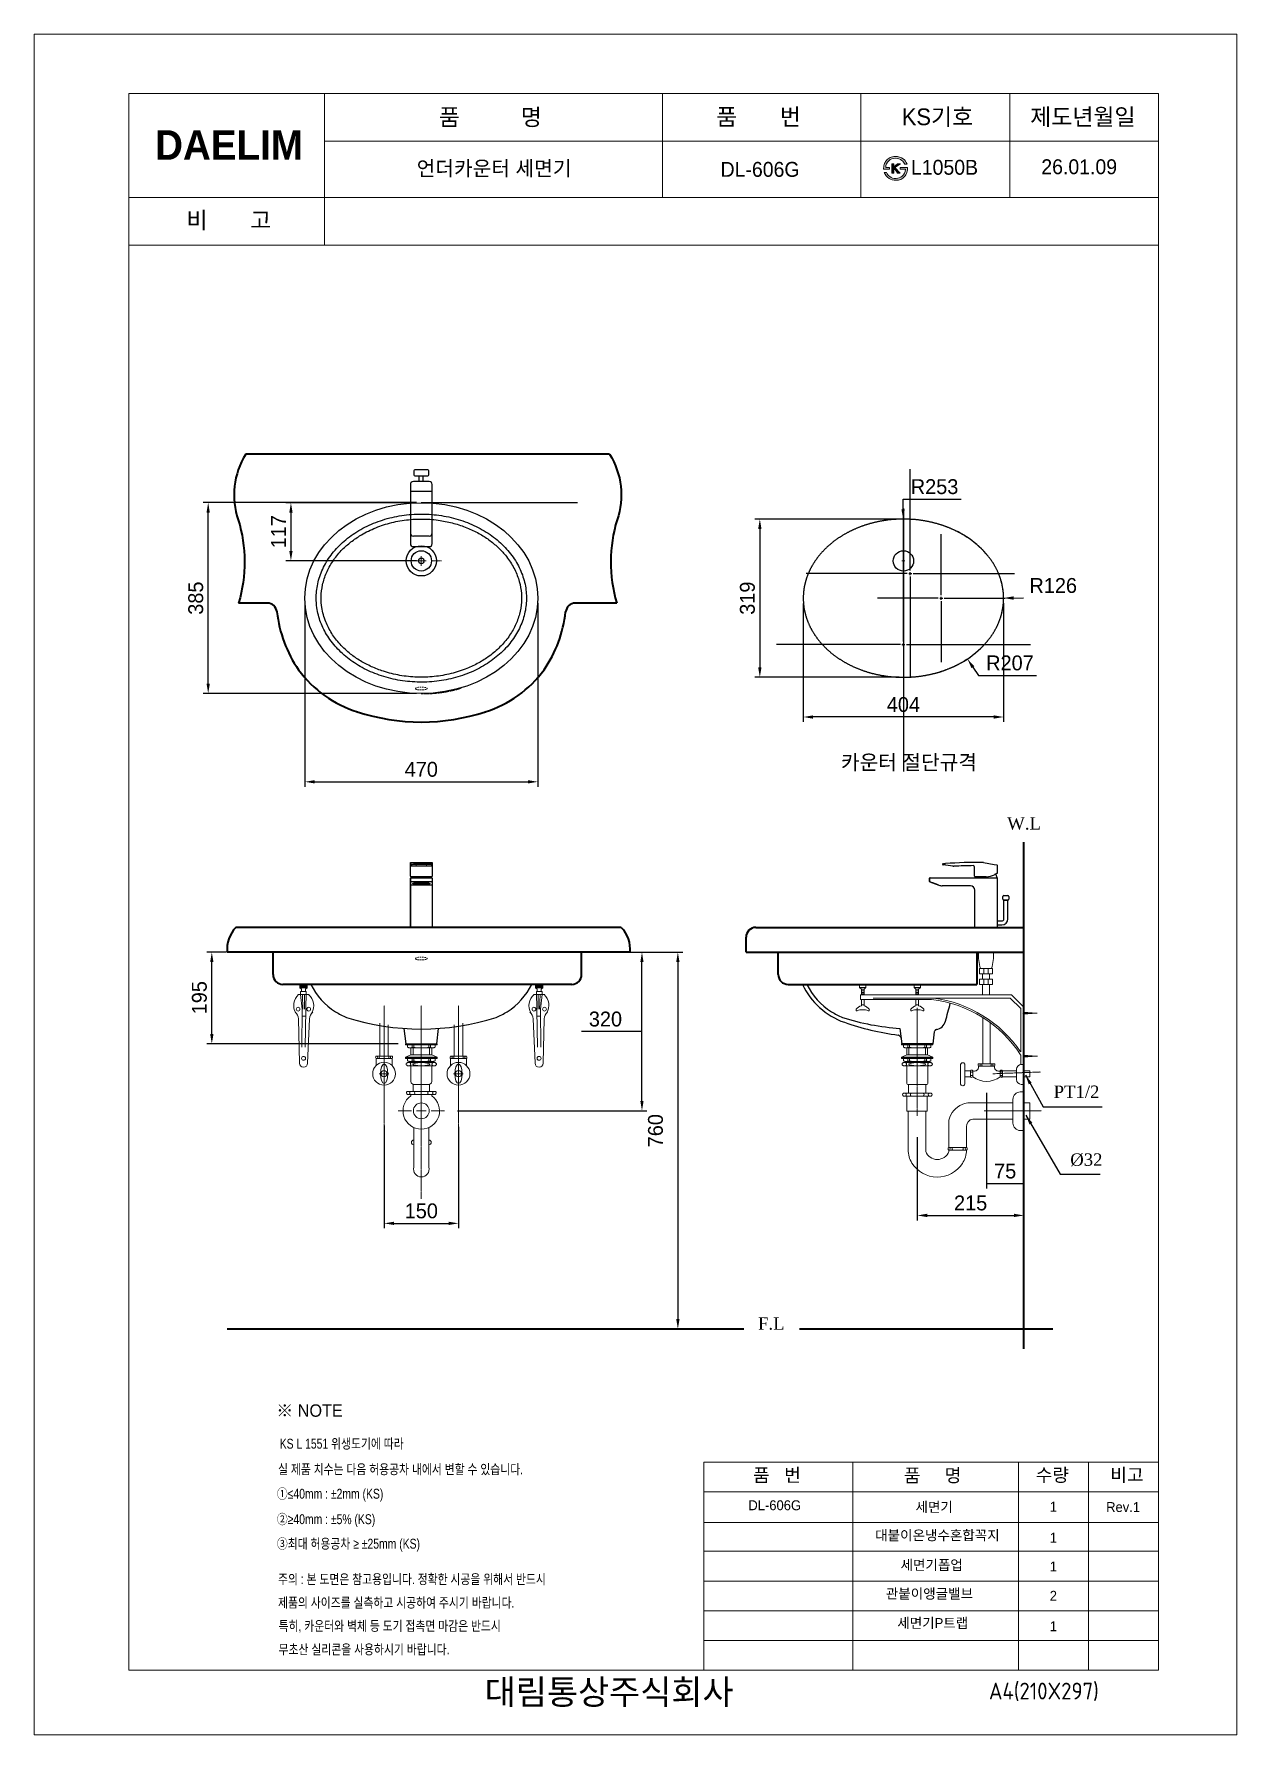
# Model space of a CAD drawing. Header units: millimetres. Extents: x 11474 to 13900, y 217 to 3648.
import ezdxf

# ---------------------------------------------------------------- set-up
doc = ezdxf.new("R2010")
doc.units = ezdxf.units.MM
doc.header["$LTSCALE"] = 0.1
doc.linetypes.add('CENTER', pattern=[50.8, 31.75, -6.35, 6.35, -6.35])
doc.linetypes.add('HIDDEN', pattern=[9.525, 6.35, -3.175])
for name, color, linetype in [('1', 1, 'Continuous'), ('2', 2, 'HIDDEN'), ('BU', 7, 'Continuous'), ('IN', 7, 'HIDDEN'), ('LINE', 7, 'Continuous')]:
    doc.layers.add(name, color=color, linetype=linetype)
for name, color, linetype, lineweight in [('AM_6', 2, 'Continuous', 30), ('CEN', 1, 'CENTER', 5), ('DIM', 3, 'Continuous', 15), ('OUTLINE', 11, 'Continuous', 40), ('Y', 235, 'Continuous', 35), ('YA', 140, 'Continuous', 15)]:
    doc.layers.add(name, color=color, linetype=linetype, lineweight=lineweight)
doc.styles.add('h', font='', dxfattribs={"height": 30})
doc.styles.add('MtXpl_', font='')
doc.styles.get("Standard").update_dxf_attribs({"font": 'isocp.shx', "bigfont": 'whgtxt.shx'})
doc.styles.add('STYLE2', font='dutch.ttf', dxfattribs={"height": 25})
doc.styles.add('굴림', font='', dxfattribs={"height": 3.2})
doc.styles.add('스타일1', font='txt.shx', dxfattribs={"bigfont": 'ghs.shx'})
doc.styles.add('한글', font='', dxfattribs={"height": 25})
doc.styles.get('h').set_extended_font_data('Haansoft Batang')
doc.styles.get('MtXpl_').set_extended_font_data('Gulim')
doc.styles.get('굴림').set_extended_font_data('Gulim')
doc.styles.get('한글').set_extended_font_data('Batang')
doc.dimstyles.new('AM_ISO$0', dxfattribs={"dimscale": 10, "dimtxt": 3.5, "dimasz": 2, "dimexe": 1, "dimexo": 1, "dimgap": 1, "dimtad": 1, "dimdec": 0, "dimdsep": 46, "dimtxsty": 'h', "dimcen": -0.3, "dimclrd": 256, "dimclre": 256, "dimclrt": 2, "dimadec": 0, "dimazin": 2, "dimtp": 0.1, "dimtm": 0.1, "dimtfac": 0.71, "dimtdec": 0, "dimtmove": 0, "dimatfit": 3, "dimfxl": 0, "dimlwd": -1, "dimlwe": -1, "dimarcsym": 0})
doc.dimstyles.new('AM_ISO$4', dxfattribs={"dimscale": 10, "dimtxt": 3.5, "dimasz": 2, "dimexe": 1, "dimexo": 1, "dimgap": 1, "dimtad": 1, "dimtoh": 1, "dimdec": 0, "dimdsep": 46, "dimtxsty": 'h', "dimcen": -0.3, "dimclrd": 256, "dimclre": 256, "dimclrt": 2, "dimadec": 0, "dimazin": 2, "dimtp": 0.1, "dimtm": 0.1, "dimtfac": 0.71, "dimtdec": 0, "dimtofl": 0, "dimtmove": 0, "dimatfit": 0, "dimfxl": 0, "dimlwd": -1, "dimlwe": -1, "dimarcsym": 0})
doc.dimstyles.new('SERIM', dxfattribs={"dimscale": 10, "dimtxt": 3, "dimasz": 2, "dimexe": 1, "dimexo": 1.5, "dimgap": 1, "dimtad": 1, "dimtoh": 1, "dimdec": 0, "dimdsep": 46, "dimtxsty": 'h', "dimcen": -0.3, "dimclrt": 2, "dimadec": 0, "dimazin": 0, "dimtfac": 1, "dimtdec": 0, "dimtmove": 1, "dimatfit": 3, "dimfxl": 0, "dimtolj": 1, "dimtzin": 0, "dimarcsym": 0})

msp = doc.modelspace()

# ---------------------------------------------------------------- texts
at = {"color": 3, "style": '굴림', "width": 0.8}
for s, p in [('KS L 1551 위생도기에 따라', (11969.5, 794.8)), ('실 제품 치수는 다음 허용공차 내에서 변할 수 있습니다.', (11966.1, 743.2)), ('①≤40mm : ±2mm (KS)', (11963.8, 693.8)), ('②≥40mm : ±5%%% (KS)', (11963.8, 642.5)), ('③최대 허용공차 ≥ ±25mm (KS)', (11963.8, 593.1))]:
    msp.add_text(s, height=20, dxfattribs=at).set_placement(p)
at = {"color": 1, "style": '굴림', "width": 0.8}
for s, p in [('주의 : 본 도면은 참고용입니다. 정확한 시공을 위해서 반드시', (11966.1, 521.6)), ('제품의 사이즈를 실측하고 시공하여 주시기 바랍니다.', (11966.1, 474.2)), ('특히, 카운터와 벽체 등 도기 접촉면 마감은 반드시', (11967.3, 427.3)), ('무초산 실리콘을 사용하시기 바랍니다.', (11967.3, 379.9))]:
    msp.add_text(s, height=20, dxfattribs=at).set_placement(p)
at = {"layer": '2', "style": 'MtXpl_'}
msp.add_text('※ NOTE', height=25, dxfattribs=at).set_placement((11962.7, 859.1))
at = {"layer": 'AM_6', "color": 0, "attachment_point": 1, "style": 'STYLE2'}
for s, insert, char_height, width in [('{\\fGulim|b0|i0|c129|p49;언더카운터 세면기}', (12245.7, 3391.7), 30, 500.182), ('{\\fGulim|b0|i0|c129|p49;DL-606G}', (12858.4, 3389.7), 30, 500.182), ('{\\fGulim|b0|i0|c129|p49;카운터 절단규격}', (13101, 2194), 30, 500.182), ('W.L', (13436.2, 2068.2), 25, 89.778), ('F.L', (12933.9, 1059.6), 25, 73.746)]:
    msp.add_mtext(s, dxfattribs=dict(at, insert=insert, char_height=char_height, width=width))
at = {"layer": 'AM_6', "color": 0, "char_height": 25, "attachment_point": 1, "style": '한글'}
for s, insert in [('PT1/2', (13530, 1527)), ('Ø32', (13563.4, 1390.2))]:
    msp.add_mtext(s, dxfattribs=dict(at, insert=insert))
at = {"layer": 'DIM', "color": 0, "attachment_point": 1, "style": '스타일1'}
for s, insert, char_height in [('{\\fGulim|b0|i0|c129|p50;품          명}', (12290.4, 3497.1), 33.819), ('{\\fGulim|b0|i0|c129|p50;품       번}', (12849.4, 3497.6), 33.819), ('{\\fGulim|b0|i0|c129|p50;KS기호}', (13223.7, 3497.6), 33.819), ('{\\fGulim|b0|i0|c129|p50;제도년월일}', (13482.8, 3497.6), 33.819), ('{\\fGulim|b0|i0|c129|p50;비       고}', (11781.5, 3289.2), 33.819), ('{\\fGulim|b0|i0|c129|p50;품   번}', (12924, 754.8), 26.746), ('{\\fGulim|b0|i0|c129|p50;품     명}', (13228.1, 754.3), 26.746), ('{\\fGulim|b0|i0|c129|p50;수량}', (13493.9, 755), 26.746), ('{\\fGulim|b0|i0|c129|p50;비고}', (13644.3, 755.3), 26.746), ('{\\fGulim|b0|i0|c129|p50;1\\P}', (13522.2, 687.8), 20), ('{\\fGulim|b0|i0|c129|p50;1\\P}', (13522.2, 625.3), 20), ('{\\fGulim|b0|i0|c129|p50;1\\P}', (13522.2, 567.1), 20), ('{\\fGulim|b0|i0|c129|p50;2\\P}', (13522.2, 508), 20), ('{\\fGulim|b0|i0|c129|p50;1\\P}', (13522.2, 446.6), 20)]:
    msp.add_mtext(s, dxfattribs=dict(at, insert=insert, char_height=char_height))
for s, insert, char_height, width in [('{\\fGulim|b0|i0|c129|p50;   \\H0.88708x;L1050B}', (13205.4, 3393.9), 33.819, 702.697), ('{\\fGulim|b0|i0|c129|p50; \\H0.79087x; \\H1.12165x;26.01.09}', (13483.1, 3395), 33.819, 270.186), ('{\\fGulim|b0|i0|c129|p50;DL-606G}', (12914.5, 690.6), 20, 147), ('{\\fGulim|b0|i0|c129|p50;세면기}', (13251.4, 687), 20, 147), ('{\\fGulim|b0|i0|c129|p50;Rev.1}', (13635.9, 687), 20, 147), ('{\\fGulim|b0|i0|c129|p50;대붙이온냉수혼합꼭지}', (13170.2, 630), 20, 290), ('{\\fGulim|b0|i0|c129|p50;세면기폽업}', (13221.3, 570.1), 20, 315), ('{\\fGulim|b0|i0|c129|p50;관붙이앵글밸브}', (13191.7, 512.3), 20, 212), ('{\\fGulim|b0|i0|c129|p50;세면기P트랩}', (13214.8, 453.1), 20, 212), ('{\\fGulim|b0|i0|c129|p50;       대림통상주식회사\\P}', (12255.5, 329), 50, 1090)]:
    msp.add_mtext(s, dxfattribs=dict(at, insert=insert, char_height=char_height, width=width))
at = {"layer": 'YA', "color": 7}
msp.add_text('A4(210X297)', height=33.819, dxfattribs=at).set_placement((13399.5, 289))
at = {"layer": 'YA', "color": 7, "insert": (11718.3, 3453.6), "char_height": 59.437, "width": 290.871, "attachment_point": 1, "style": 'h'}
msp.add_mtext('{\\fHYGraphic-Medium|b1|i0|c129|p18;DAELIM}', dxfattribs=at)

# ---------------------------------------------------------------- blocks, each defined once
blk = doc.blocks.new('*D48')
at = {"layer": 'Defpoints', "color": 0}
for p in [(12660.3, 1796), (12699.9, 1796), (12313.1, 1476)]:
    blk.add_point(p, dxfattribs=at)
at = {"layer": 'DIM', "color": 0, "lineweight": -2}
for p, q in [((12675.3, 1796), (12709.9, 1796)), ((12699.9, 1496), (12699.9, 1776)), ((12674.9, 1636), (12577.7, 1636)), ((12699.9, 1636), (12674.9, 1636)), ((12328.1, 1476), (12709.9, 1476))]:
    blk.add_line(p, q, dxfattribs=at)
at = {"layer": 'DIM', "color": 0}
for points in [[(12696.6, 1776), (12703.2, 1776), (12699.9, 1796)], [(12696.6, 1496), (12703.2, 1496), (12699.9, 1476)]]:
    blk.add_solid(points, dxfattribs=at)
at = {"layer": 'DIM', "color": 0, "insert": (12626.3, 1661), "char_height": 30, "attachment_point": 5, "style": 'h'}
blk.add_mtext('\\A1;320', dxfattribs=at)
blk = doc.blocks.new('*D49')
at = {"layer": 'Defpoints', "color": 0}
for p in [(13470.1, 1796), (13255.1, 1438.2), (13470.1, 1265.1)]:
    blk.add_point(p, dxfattribs=at)
at = {"layer": 'DIM', "color": 0, "lineweight": -2}
for p, q in [((13255.1, 1423.2), (13255.1, 1255.1)), ((13275.1, 1265.1), (13450.1, 1265.1))]:
    blk.add_line(p, q, dxfattribs=at)
at = {"layer": 'DIM', "color": 0}
for points in [[(13275.1, 1268.5), (13275.1, 1261.8), (13255.1, 1265.1)], [(13450.1, 1268.5), (13450.1, 1261.8), (13470.1, 1265.1)]]:
    blk.add_solid(points, dxfattribs=at)
at = {"layer": 'DIM', "color": 0, "insert": (13362.6, 1290.1), "char_height": 30, "attachment_point": 5, "style": 'h'}
blk.add_mtext('\\A1;215', dxfattribs=at)
blk = doc.blocks.new('*D50')
at = {"layer": 'Defpoints', "color": 0}
for p in [(13470.1, 1556.8), (13394.6, 1527.2), (13470.1, 1329.5)]:
    blk.add_point(p, dxfattribs=at)
at = {"layer": 'DIM', "color": 0, "lineweight": -2}
for p, q in [((13394.6, 1512.2), (13394.6, 1319.5)), ((13394.6, 1329.5), (13470.1, 1329.5))]:
    blk.add_line(p, q, dxfattribs=at)
at = {"layer": 'DIM', "color": 0, "insert": (13432.3, 1354.5), "char_height": 30, "attachment_point": 5, "style": 'h'}
blk.add_mtext('\\A1;75', dxfattribs=at)
blk = doc.blocks.new('_NONE')
at = {"color": 0, "linetype": 'ByBlock'}
blk.add_circle((0, 0), 0.25, dxfattribs=at)
blk = doc.blocks.new('*D51')
at = {"layer": 'Defpoints', "color": 0}
for p in [(12180, 1461.2), (12330, 1458.8), (12330, 1249.1)]:
    blk.add_point(p, dxfattribs=at)
at = {"layer": 'DIM', "color": 0, "lineweight": -2}
for p, q in [((12180, 1446.2), (12180, 1239.1)), ((12330, 1443.8), (12330, 1239.1)), ((12200, 1249.1), (12310, 1249.1))]:
    blk.add_line(p, q, dxfattribs=at)
at = {"layer": 'DIM', "color": 0}
for points in [[(12200, 1252.4), (12200, 1245.8), (12180, 1249.1)], [(12310, 1252.4), (12310, 1245.8), (12330, 1249.1)]]:
    blk.add_solid(points, dxfattribs=at)
at = {"layer": 'DIM', "color": 0, "insert": (12255, 1274.1), "char_height": 30, "attachment_point": 5, "style": 'h'}
blk.add_mtext('\\A1;150', dxfattribs=at)
blk = doc.blocks.new('*D52')
at = {"layer": 'Defpoints', "color": 0}
for p in [(11832.6, 1796), (11876.7, 1796), (12223.5, 1611)]:
    blk.add_point(p, dxfattribs=at)
at = {"layer": 'DIM', "color": 0, "lineweight": -2}
for p, q in [((11861.7, 1796), (11822.6, 1796)), ((11832.6, 1631), (11832.6, 1776)), ((12208.5, 1611), (11822.6, 1611))]:
    blk.add_line(p, q, dxfattribs=at)
at = {"layer": 'DIM', "color": 0}
for points in [[(11829.3, 1776), (11836, 1776), (11832.6, 1796)], [(11829.3, 1631), (11836, 1631), (11832.6, 1611)]]:
    blk.add_solid(points, dxfattribs=at)
at = {"layer": 'DIM', "color": 0, "insert": (11807.6, 1704.2), "char_height": 30, "attachment_point": 5, "rotation": 90, "style": 'h'}
blk.add_mtext('\\A1;195', dxfattribs=at)
blk = doc.blocks.new('*D46')
at = {"layer": 'Defpoints', "color": 0}
for p in [(12688.2, 1796), (12772.3, 1036), (12806.3, 1036)]:
    blk.add_point(p, dxfattribs=at)
at = {"layer": 'DIM', "color": 0, "lineweight": -2}
for p, q in [((12703.2, 1796), (12782.3, 1796)), ((12772.3, 1776), (12772.3, 1056))]:
    blk.add_line(p, q, dxfattribs=at)
at = {"layer": 'DIM', "color": 0}
for points in [[(12769, 1776), (12775.7, 1776), (12772.3, 1796)], [(12769, 1056), (12775.7, 1056), (12772.3, 1036)]]:
    blk.add_solid(points, dxfattribs=at)
at = {"layer": 'DIM', "color": 0, "insert": (12727.3, 1436), "char_height": 30, "attachment_point": 5, "rotation": 90, "style": 'h'}
blk.add_mtext('\\A1;760', dxfattribs=at)
blk = doc.blocks.new('*D53')
for p, q in [((12245, 2702.7), (11815.3, 2702.7)), ((11825.3, 2337.4), (11825.3, 2682.7)), ((12245.1, 2317.4), (11815.3, 2317.4))]:
    blk.add_line(p, q)
for points in [[(11822, 2682.7), (11828.6, 2682.7), (11825.3, 2702.7)], [(11822, 2337.4), (11828.6, 2337.4), (11825.3, 2317.4)]]:
    blk.add_solid(points)
at = {"layer": 'Defpoints', "color": 0}
for p in [(11825.3, 2702.7), (12255, 2702.7), (12255.1, 2317.4)]:
    blk.add_point(p, dxfattribs=at)
at = {"color": 2, "insert": (11800.3, 2510), "char_height": 30, "attachment_point": 5, "rotation": 90, "style": 'h'}
blk.add_mtext('{\\C7;385}', dxfattribs=at)
blk = doc.blocks.new('*D57')
for p, q in [((12020, 2500.1), (12020, 2129.6)), ((12490, 2500.1), (12490, 2129.6)), ((12040, 2139.6), (12470, 2139.6))]:
    blk.add_line(p, q)
for points in [[(12040, 2142.9), (12040, 2136.3), (12020, 2139.6)], [(12470, 2142.9), (12470, 2136.3), (12490, 2139.6)]]:
    blk.add_solid(points)
at = {"layer": 'Defpoints', "color": 0}
for p in [(12020, 2510.1), (12490, 2510.1), (12490, 2139.6)]:
    blk.add_point(p, dxfattribs=at)
at = {"color": 2, "insert": (12255, 2164.6), "char_height": 30, "attachment_point": 5, "style": 'h'}
blk.add_mtext('{\\C7;470}', dxfattribs=at)
blk = doc.blocks.new('*D116')
for p, q in [((13240.9, 2565.6), (13240.9, 2769.8)), ((13234.9, 2559.6), (13030.7, 2559.6)), ((13237.9, 2559.6), (13243.9, 2559.6)), ((13240.9, 2556.6), (13240.9, 2562.6)), ((13240.9, 2553.6), (13240.9, 2349.5)), ((13246.9, 2559.6), (13451.1, 2559.6)), ((13367.2, 2370.8), (13378.3, 2354.2)), ((13378.3, 2354.2), (13495.4, 2354.2))]:
    blk.add_line(p, q)
blk.add_solid([(13370, 2372.7), (13364.4, 2368.9), (13356.1, 2387.4)])
at = {"layer": 'Defpoints', "color": 0}
for p in [(13240.9, 2559.6), (13356.1, 2387.4)]:
    blk.add_point(p, dxfattribs=at)
at = {"color": 2, "insert": (13441.9, 2379.2), "char_height": 30, "attachment_point": 5, "style": 'h'}
blk.add_mtext('R207', dxfattribs=at)
blk = doc.blocks.new('*D117')
for p, q in [((13303.3, 2515.9), (13303.3, 2638.7)), ((13297.3, 2509.9), (13174.6, 2509.9)), ((13300.3, 2509.9), (13306.3, 2509.9)), ((13303.3, 2506.9), (13303.3, 2512.9)), ((13309.3, 2509.9), (13432.1, 2509.9)), ((13449.1, 2510.2), (13469.1, 2510.3)), ((13303.3, 2503.9), (13303.3, 2381.1))]:
    blk.add_line(p, q)
blk.add_solid([(13449.1, 2513.6), (13449.1, 2506.9), (13429.1, 2510.2)])
at = {"layer": 'Defpoints', "color": 0}
for p in [(13303.3, 2509.9), (13429.1, 2510.2)]:
    blk.add_point(p, dxfattribs=at)
at = {"color": 2, "insert": (13529.1, 2535.3), "char_height": 30, "attachment_point": 5, "style": 'h'}
blk.add_mtext('R126', dxfattribs=at)
blk = doc.blocks.new('*D114')
for p, q in [((13025.1, 2499), (13025.1, 2260.3)), ((13429.1, 2499.9), (13429.1, 2260.3)), ((13409.1, 2270.3), (13045.1, 2270.3))]:
    blk.add_line(p, q)
for points in [[(13045.1, 2273.6), (13045.1, 2266.9), (13025.1, 2270.3)], [(13409.1, 2273.6), (13409.1, 2266.9), (13429.1, 2270.3)]]:
    blk.add_solid(points)
at = {"layer": 'Defpoints', "color": 0}
for p in [(13025.1, 2509), (13429.1, 2509.9), (13025.1, 2270.3)]:
    blk.add_point(p, dxfattribs=at)
at = {"color": 2, "insert": (13227.1, 2295.3), "char_height": 30, "attachment_point": 5, "style": 'h'}
blk.add_mtext('404', dxfattribs=at)
blk = doc.blocks.new('*D115')
for p, q in [((13216.5, 2669.4), (12927.6, 2669.4)), ((12937.6, 2649.4), (12937.6, 2370.4)), ((13218.4, 2350.4), (12927.6, 2350.4))]:
    blk.add_line(p, q)
for points in [[(12934.2, 2649.4), (12940.9, 2649.4), (12937.6, 2669.4)], [(12934.2, 2370.4), (12940.9, 2370.4), (12937.6, 2350.4)]]:
    blk.add_solid(points)
at = {"layer": 'Defpoints', "color": 0}
for p in [(13226.5, 2669.4), (12937.6, 2350.4), (13228.4, 2350.4)]:
    blk.add_point(p, dxfattribs=at)
at = {"color": 2, "insert": (12912.6, 2509.9), "char_height": 30, "attachment_point": 5, "rotation": 90, "style": 'h'}
blk.add_mtext('319', dxfattribs=at)
blk = doc.blocks.new('*D130')
for p, q in [((12245, 2702.5), (11982.1, 2702.5)), ((11992.1, 2682.5), (11992.1, 2605.2)), ((12245, 2585.2), (11982.1, 2585.2))]:
    blk.add_line(p, q)
for points in [[(11988.8, 2682.5), (11995.5, 2682.5), (11992.1, 2702.5)], [(11988.8, 2605.2), (11995.5, 2605.2), (11992.1, 2585.2)]]:
    blk.add_solid(points)
at = {"layer": 'Defpoints', "color": 0}
for p in [(12255, 2702.5), (11992.1, 2585.2), (12255, 2585.2)]:
    blk.add_point(p, dxfattribs=at)
at = {"color": 2, "insert": (11967.1, 2643.9), "char_height": 30, "attachment_point": 5, "rotation": 90, "style": 'h'}
blk.add_mtext('{\\C7;117}', dxfattribs=at)
blk = doc.blocks.new('*D131')
for p, q in [((13226.4, 2689.4), (13226.4, 2709.7)), ((13226.4, 2709.7), (13343.5, 2709.7)), ((13227.1, 2422.3), (13227.1, 2672.4)), ((13221.1, 2416.3), (12971, 2416.3)), ((13224.1, 2416.3), (13230.1, 2416.3)), ((13227.1, 2413.3), (13227.1, 2419.3)), ((13227.1, 2410.3), (13227.1, 2160.2)), ((13233.1, 2416.3), (13483.2, 2416.3))]:
    blk.add_line(p, q)
blk.add_solid([(13229.8, 2689.4), (13223.1, 2689.4), (13226.5, 2669.4)])
at = {"layer": 'Defpoints', "color": 0}
for p in [(13226.5, 2669.4), (13227.1, 2416.3)]:
    blk.add_point(p, dxfattribs=at)
at = {"color": 2, "insert": (13289.9, 2734.7), "char_height": 30, "attachment_point": 5, "style": 'h'}
blk.add_mtext('R253', dxfattribs=at)

# ---------------------------------------------------------------- dimensions: what is measured, and where the dimension line sits
for center, mpoint, picture, middle in [((13227.1, 2416.3), (13226.5, 2669.4), '*D131', (13289.9, 2709.7)), ((13240.9, 2559.6), (13356.1, 2387.4), '*D116', (13441.9, 2354.2)), ((13303.3, 2509.9), (13429.1, 2510.2), '*D117', (13529.1, 2510.3))]:
    dim = msp.add_radius_dim(center=center, mpoint=mpoint, dimstyle='AM_ISO$4')
    dim.commit()
    dim.dimension.update_dxf_attribs({"geometry": picture, "text_midpoint": middle, "dimtype": 164})
for base, p1, p2, picture, middle in [((11825.3, 2702.7), (12255.1, 2317.4), (12255, 2702.7), '*D53', (11800.3, 2510)), ((11992.1, 2585.2), (12255, 2702.5), (12255, 2585.2), '*D130', (11967.1, 2643.9))]:
    dim = msp.add_linear_dim(base=base, p1=p1, p2=p2, angle=90, text='{\\C7;<>}', dimstyle='AM_ISO$0')
    dim.commit()
    dim.dimension.update_dxf_attribs({"geometry": picture, "text_midpoint": middle})
dim = msp.add_linear_dim(base=(12937.6, 2350.4), p1=(13226.5, 2669.4), p2=(13228.4, 2350.4), angle=90, dimstyle='AM_ISO$0')
dim.commit()
dim.dimension.update_dxf_attribs({"geometry": '*D115', "text_midpoint": (12912.6, 2509.9)})
dim = msp.add_linear_dim(base=(12490, 2139.6), p1=(12020, 2510.1), p2=(12490, 2510.1), text='{\\C7;<>}', dimstyle='AM_ISO$0')
dim.commit()
dim.dimension.update_dxf_attribs({"geometry": '*D57', "text_midpoint": (12255, 2164.6)})
dim = msp.add_linear_dim(base=(13025.1, 2270.3), p1=(13429.1, 2509.9), p2=(13025.1, 2509), dimstyle='AM_ISO$0')
dim.commit()
dim.dimension.update_dxf_attribs({"geometry": '*D114', "text_midpoint": (13227.1, 2295.3)})
at = {"layer": 'DIM', "color": 0}
dim = msp.add_linear_dim(base=(11832.6, 1796), p1=(12223.5, 1611), p2=(11876.7, 1796), angle=90, text='195', dimstyle='SERIM', override={"dimtxt": 5, "dimtxsty": 'h', "dimclrt": 0}, dxfattribs=at)
dim.commit()
dim.dimension.update_dxf_attribs({"geometry": '*D52', "text_midpoint": (11832.6, 1704.2), "dimtype": 160})
for base, p1, p2, override, picture, middle in [((12699.9, 1796), (12313.1, 1476), (12660.3, 1796), {"dimtxt": 5, "dimtxsty": 'h', "dimclrt": 0}, '*D48', (12664.9, 1636)), ((12772.3, 1036), (12688.2, 1796), (12806.3, 1036), {"dimtxt": 5, "dimtxsty": 'h', "dimse2": 1, "dimclrt": 0}, '*D46', (12752.3, 1436))]:
    dim = msp.add_linear_dim(base=base, p1=p1, p2=p2, angle=90, dimstyle='SERIM', override=override, dxfattribs=at)
    dim.commit()
    dim.dimension.update_dxf_attribs({"geometry": picture, "text_midpoint": middle, "dimtype": 160})
for base, p1, p2, override, picture, middle in [((13470.1, 1265.1), (13255.1, 1438.2), (13470.1, 1796), {"dimtxt": 5, "dimtxsty": 'h', "dimse2": 1, "dimclrt": 0}, '*D49', (13362.6, 1290.1)), ((12330, 1249.1), (12180, 1461.2), (12330, 1458.8), {"dimtxt": 5, "dimtxsty": 'h', "dimclrt": 0}, '*D51', (12255, 1274.1))]:
    dim = msp.add_linear_dim(base=base, p1=p1, p2=p2, dimstyle='SERIM', override=override, dxfattribs=at)
    dim.commit()
    dim.dimension.update_dxf_attribs({"geometry": picture, "text_midpoint": middle})
dim = msp.add_linear_dim(base=(13470.0527, 1329.5434), p1=(13394.6137, 1527.2211), p2=(13470.0527, 1556.8469), dimstyle='SERIM', override={"dimtxt": 5, "dimtxsty": 'h', "dimblk1": 'NONE', "dimblk2": 'NONE', "dimsah": 1, "dimse2": 1, "dimclrt": 0}, dxfattribs=at)
dim.commit()
dim.dimension.update_dxf_attribs({"geometry": '*D50', "text_midpoint": (13432.3332, 1329.5434), "dimtype": 160})

# ---------------------------------------------------------------- hatches: boundary and pattern name
at = {"layer": 'DIM'}
h = msp.add_hatch(color=0, dxfattribs=at)
h.dxf.hatch_style = 1
edge = h.paths.add_edge_path()
edge.add_spline(control_points=[(13197.5, 3392.2), (13201.1, 3395.5), (13205.8, 3397.2), (13211.4, 3397.2)], knot_values=[9, 9, 9, 9, 10, 10, 10, 10], degree=3, periodic=0)
edge.add_spline(control_points=[(13211.4, 3397.2), (13216.1, 3397.2), (13220.2, 3395.7), (13223.9, 3392.8)], knot_values=[8, 8, 8, 8, 9, 9, 9, 9], degree=3, periodic=0)
edge.add_spline(control_points=[(13223.9, 3392.8), (13226.9, 3390.5), (13228.8, 3387.9), (13229.7, 3385.1)], knot_values=[7, 7, 7, 7, 8, 8, 8, 8], degree=3, periodic=0)
edge.add_spline(control_points=[(13229.7, 3385.1), (13229.7, 3385.1), (13234.4, 3385.1), (13234.4, 3385.1)], knot_values=[6.00001, 6.00001, 6.00001, 6.00001, 7, 7, 7, 7], degree=3, periodic=0)
edge.add_spline(control_points=[(13234.4, 3385.1), (13232.6, 3389.5), (13230, 3393.1), (13226.6, 3395.8)], knot_values=[5, 5, 5, 5, 6, 6, 6, 6], degree=3, periodic=0)
edge.add_spline(control_points=[(13226.6, 3395.8), (13222.3, 3399.2), (13217.2, 3400.9), (13211, 3400.9)], knot_values=[4, 4, 4, 4, 5, 5, 5, 5], degree=3, periodic=0)
edge.add_spline(control_points=[(13211, 3400.9), (13207, 3400.9), (13203.4, 3400.1), (13200.2, 3398.6)], knot_values=[3, 3, 3, 3, 4, 4, 4, 4], degree=3, periodic=0)
edge.add_spline(control_points=[(13200.2, 3398.6), (13197.2, 3397.2), (13194.7, 3395.3), (13192.7, 3392.7)], knot_values=[2, 2, 2, 2, 3, 3, 3, 3], degree=3, periodic=0)
edge.add_spline(control_points=[(13192.7, 3392.7), (13190.7, 3390.3), (13189.2, 3387.6), (13188.3, 3384.5)], knot_values=[1, 1, 1, 1, 2, 2, 2, 2], degree=3, periodic=0)
edge.add_spline(control_points=[(13188.3, 3384.5), (13187.3, 3381.4), (13187, 3378.2), (13187.2, 3374.9)], knot_values=[0, 0, 0, 0, 1, 1, 1, 1], degree=3, periodic=0)
edge.add_spline(control_points=[(13187.2, 3374.9), (13187.2, 3374.9), (13187.2, 3374.9), (13187.2, 3374.9), (13187.2, 3374.9), (13199.1, 3374.9), (13199.1, 3374.9), (13199.1, 3374.9), (13199.1, 3378.5), (13199.1, 3378.5), (13199.1, 3378.5), (13191.3, 3378.5), (13191.3, 3378.5)], knot_values=[11.00004, 11.00004, 11.00004, 11.00004, 12, 12, 12, 13, 13, 13, 14, 14, 14, 14.99996, 14.99996, 14.99996, 14.99996], degree=3, periodic=0)
edge.add_spline(control_points=[(13191.3, 3378.5), (13191.3, 3378.5), (13191.3, 3378.5), (13191.3, 3378.5)], knot_values=[11, 11, 11, 11, 11.00004, 11.00004, 11.00004, 11.00004], degree=3, periodic=0)
edge.add_spline(control_points=[(13191.3, 3378.5), (13191.6, 3384.1), (13193.7, 3388.7), (13197.5, 3392.2)], knot_values=[10, 10, 10, 10, 11, 11, 11, 11], degree=3, periodic=0)
h = msp.add_hatch(color=0, dxfattribs=at)
h.dxf.hatch_style = 1
edge = h.paths.add_edge_path()
edge.add_spline(control_points=[(13212.3, 3356.5), (13207.3, 3356.2), (13203, 3357.5), (13199.4, 3360.3)], knot_values=[8, 8, 8, 8, 9, 9, 9, 9], degree=3, periodic=0)
edge.add_spline(control_points=[(13199.4, 3360.3), (13196.9, 3362.3), (13194.8, 3365), (13193, 3368.5)], knot_values=[7, 7, 7, 7, 8, 8, 8, 8], degree=3, periodic=0)
edge.add_spline(control_points=[(13193, 3368.5), (13193, 3368.5), (13188.5, 3368.5), (13188.5, 3368.5)], knot_values=[6.00001, 6.00001, 6.00001, 6.00001, 7, 7, 7, 7], degree=3, periodic=0)
edge.add_spline(control_points=[(13188.5, 3368.5), (13190.6, 3363.2), (13193.8, 3359.2), (13198.2, 3356.4)], knot_values=[5, 5, 5, 5, 6, 6, 6, 6], degree=3, periodic=0)
edge.add_spline(control_points=[(13198.2, 3356.4), (13202.2, 3353.8), (13206.9, 3352.6), (13212.3, 3352.6)], knot_values=[4, 4, 4, 4, 5, 5, 5, 5], degree=3, periodic=0)
edge.add_spline(control_points=[(13212.3, 3352.6), (13215.6, 3352.6), (13218.7, 3353.3), (13221.7, 3354.6)], knot_values=[3, 3, 3, 3, 4, 4, 4, 4], degree=3, periodic=0)
edge.add_spline(control_points=[(13221.7, 3354.6), (13224.5, 3355.9), (13227, 3357.7), (13229.2, 3360.1)], knot_values=[2, 2, 2, 2, 3, 3, 3, 3], degree=3, periodic=0)
edge.add_spline(control_points=[(13229.2, 3360.1), (13231.3, 3362.5), (13232.9, 3365.2), (13234, 3368.3)], knot_values=[1, 1, 1, 1, 2, 2, 2, 2], degree=3, periodic=0)
edge.add_spline(control_points=[(13234, 3368.3), (13235.1, 3371.6), (13235.6, 3374.9), (13235.5, 3378.5)], knot_values=[0, 0, 0, 0, 1, 1, 1, 1], degree=3, periodic=0)
edge.add_spline(control_points=[(13235.5, 3378.5), (13235.5, 3378.5), (13235.5, 3378.5), (13235.5, 3378.5), (13235.5, 3378.5), (13220.2, 3378.5), (13220.2, 3378.5), (13220.2, 3378.5), (13220.2, 3374.9), (13220.2, 3374.9), (13220.2, 3374.9), (13231.3, 3374.9), (13231.3, 3374.9)], knot_values=[11.00004, 11.00004, 11.00004, 11.00004, 12, 12, 12, 13, 13, 13, 14, 14, 14, 14.99996, 14.99996, 14.99996, 14.99996], degree=3, periodic=0)
edge.add_spline(control_points=[(13231.3, 3374.9), (13231.3, 3374.9), (13231.3, 3374.9), (13231.3, 3374.9)], knot_values=[11, 11, 11, 11, 11.00004, 11.00004, 11.00004, 11.00004], degree=3, periodic=0)
edge.add_spline(control_points=[(13231.3, 3374.9), (13230.8, 3368.9), (13228.5, 3364.2), (13224.3, 3360.8)], knot_values=[10, 10, 10, 10, 11, 11, 11, 11], degree=3, periodic=0)
edge.add_spline(control_points=[(13224.3, 3360.8), (13220.8, 3357.9), (13216.8, 3356.5), (13212.3, 3356.5)], knot_values=[9, 9, 9, 9, 10, 10, 10, 10], degree=3, periodic=0)
h = msp.add_hatch(color=0, dxfattribs=at)
h.dxf.hatch_style = 1
h.paths.add_polyline_path([(13207.9, 3379.5), (13207.9, 3386.2), (13203.4, 3386.2), (13203.4, 3367.3), (13207.9, 3367.3), (13207.9, 3374), (13209.9, 3375.9), (13215.3, 3367.3), (13220.4, 3367.3), (13209.9, 3378.6), (13220.9, 3386), (13215.1, 3386)])

# ---------------------------------------------------------------- linework, layer by layer
for p, q in [((12255, 2702.7), (12570, 2702.7)), ((13227.1, 2690.5), (13227.1, 2337.1)), ((13378.5, 1796), (13408.7, 1796))]:
    msp.add_line(p, q)
at = {"color": 1}
msp.add_lwpolyline([(13025.1, 2509.9), (13025.1, 2509), (13025.1, 2508), (13025.1, 2507.1), (13025.2, 2506.2), (13025.2, 2505.2), (13025.2, 2504.3), (13025.3, 2503.4), (13025.3, 2502.4), (13025.4, 2501.5), (13025.5, 2500.6), (13025.5, 2499.6), (13025.6, 2498.7), (13025.7, 2497.8), (13025.8, 2496.8), (13025.9, 2495.9), (13026, 2495), (13026.1, 2494), (13026.2, 2493.1), (13026.4, 2492.2), (13026.5, 2491.3), (13026.6, 2490.3), (13026.8, 2489.4), (13027, 2488.5), (13027.1, 2487.5), (13027.3, 2486.6), (13027.5, 2485.7), (13027.7, 2484.8), (13027.8, 2483.8), (13028, 2482.9), (13028.3, 2482), (13028.5, 2481.1), (13028.7, 2480.1), (13028.9, 2479.2), (13029.1, 2478.3), (13029.4, 2477.4), (13029.6, 2476.5), (13029.9, 2475.5), (13030.2, 2474.6), (13030.4, 2473.7), (13030.7, 2472.8), (13031, 2471.9), (13031.3, 2471), (13031.6, 2470), (13031.9, 2469.1), (13032.2, 2468.2), (13032.5, 2467.3), (13032.8, 2466.4), (13033.2, 2465.5), (13033.5, 2464.6), (13033.9, 2463.7), (13034.2, 2462.8), (13034.6, 2461.9), (13034.9, 2461), (13035.3, 2460.1), (13035.7, 2459.2), (13036.1, 2458.3), (13036.5, 2457.4), (13036.9, 2456.5), (13037.3, 2455.6), (13037.7, 2454.7), (13038.1, 2453.8), (13038.6, 2452.9), (13039, 2452), (13039.4, 2451.1), (13039.9, 2450.2), (13040.3, 2449.4), (13040.8, 2448.5), (13041.3, 2447.6), (13041.8, 2446.7), (13042.2, 2445.9), (13042.7, 2445), (13043.2, 2444.1), (13043.7, 2443.2), (13044.3, 2442.4), (13044.8, 2441.5), (13045.3, 2440.6), (13045.8, 2439.8), (13046.4, 2438.9), (13046.9, 2438.1), (13047.5, 2437.2), (13048, 2436.3), (13048.6, 2435.5), (13049.2, 2434.6), (13049.8, 2433.8), (13050.4, 2433), (13051, 2432.1), (13051.6, 2431.3), (13052.2, 2430.4), (13052.8, 2429.6), (13053.4, 2428.8), (13054, 2427.9), (13054.7, 2427.1), (13055.3, 2426.3), (13056, 2425.5), (13056.6, 2424.6), (13057.3, 2423.8), (13057.9, 2423), (13058.6, 2422.2), (13059.3, 2421.4), (13060, 2420.6), (13060.7, 2419.8), (13061.4, 2419), (13062.1, 2418.2), (13062.8, 2417.4), (13063.5, 2416.6), (13064.3, 2415.8), (13065, 2415), (13065.7, 2414.2), (13066.5, 2413.5), (13067.2, 2412.7), (13068, 2411.9), (13068.8, 2411.1), (13069.5, 2410.4), (13070.3, 2409.6), (13071.1, 2408.9), (13071.9, 2408.1), (13072.7, 2407.4), (13073.5, 2406.6), (13074.3, 2405.9), (13075.1, 2405.1), (13075.9, 2404.4), (13076.8, 2403.6), (13077.6, 2402.9), (13078.4, 2402.2), (13079.3, 2401.5), (13080.1, 2400.7), (13081, 2400), (13081.8, 2399.3), (13082.7, 2398.6), (13083.6, 2397.9), (13084.5, 2397.2), (13085.4, 2396.5), (13086.2, 2395.8), (13087.1, 2395.1), (13088, 2394.5), (13089, 2393.8), (13089.9, 2393.1), (13090.8, 2392.4), (13091.7, 2391.8), (13092.6, 2391.1), (13093.6, 2390.4), (13094.5, 2389.8), (13095.5, 2389.1), (13096.4, 2388.5), (13097.4, 2387.9), (13098.4, 2387.2), (13099.3, 2386.6), (13100.3, 2386), (13101.3, 2385.3), (13102.3, 2384.7), (13103.3, 2384.1), (13104.2, 2383.5), (13105.2, 2382.9), (13106.3, 2382.3), (13107.3, 2381.7), (13108.3, 2381.1), (13109.3, 2380.5), (13110.3, 2379.9), (13111.4, 2379.4), (13112.4, 2378.8), (13113.4, 2378.2), (13114.5, 2377.7), (13115.5, 2377.1), (13116.6, 2376.6), (13117.6, 2376), (13118.7, 2375.5), (13119.8, 2374.9), (13120.8, 2374.4), (13121.9, 2373.9), (13123, 2373.4), (13124.1, 2372.9), (13125.2, 2372.4), (13126.3, 2371.8), (13127.4, 2371.3), (13128.5, 2370.9), (13129.6, 2370.4), (13130.7, 2369.9), (13131.8, 2369.4), (13132.9, 2368.9), (13134, 2368.5), (13135.1, 2368), (13136.3, 2367.6), (13137.4, 2367.1), (13138.5, 2366.7), (13139.7, 2366.2), (13140.8, 2365.8), (13142, 2365.4), (13143.1, 2364.9), (13144.3, 2364.5), (13145.4, 2364.1), (13146.6, 2363.7), (13147.8, 2363.3), (13148.9, 2362.9), (13150.1, 2362.5), (13151.3, 2362.1), (13152.5, 2361.8), (13153.6, 2361.4), (13154.8, 2361), (13156, 2360.7), (13157.2, 2360.3), (13158.4, 2360), (13159.6, 2359.6), (13160.8, 2359.3), (13162, 2359), (13163.2, 2358.7), (13164.4, 2358.3), (13165.6, 2358), (13166.8, 2357.7), (13168.1, 2357.4), (13169.3, 2357.1), (13170.5, 2356.8), (13171.7, 2356.6), (13172.9, 2356.3), (13174.2, 2356), (13175.4, 2355.8), (13176.6, 2355.5), (13177.9, 2355.3), (13179.1, 2355), (13180.3, 2354.8), (13181.6, 2354.5), (13182.8, 2354.3), (13184.1, 2354.1), (13185.3, 2353.9), (13186.6, 2353.7), (13187.8, 2353.5), (13189.1, 2353.3), (13190.3, 2353.1), (13191.6, 2352.9), (13192.8, 2352.7), (13194.1, 2352.6), (13195.3, 2352.4), (13196.6, 2352.3), (13197.9, 2352.1), (13199.1, 2352), (13200.4, 2351.8), (13201.7, 2351.7), (13202.9, 2351.6), (13204.2, 2351.4), (13205.5, 2351.3), (13206.7, 2351.2), (13208, 2351.1), (13209.3, 2351), (13210.5, 2351), (13211.8, 2350.9), (13213.1, 2350.8), (13214.3, 2350.7), (13215.6, 2350.7), (13216.9, 2350.6), (13218.2, 2350.6), (13219.4, 2350.5), (13220.7, 2350.5), (13222, 2350.5), (13223.3, 2350.4), (13224.5, 2350.4), (13225.8, 2350.4), (13227.1, 2350.4), (13228.4, 2350.4), (13229.7, 2350.4), (13230.9, 2350.4), (13232.2, 2350.5), (13233.5, 2350.5), (13234.8, 2350.5), (13236, 2350.6), (13237.3, 2350.6), (13238.6, 2350.7), (13239.9, 2350.7), (13241.1, 2350.8), (13242.4, 2350.9), (13243.7, 2351), (13244.9, 2351), (13246.2, 2351.1), (13247.5, 2351.2), (13248.7, 2351.3), (13250, 2351.4), (13251.3, 2351.6), (13252.6, 2351.7), (13253.8, 2351.8), (13255.1, 2352), (13256.3, 2352.1), (13257.6, 2352.3), (13258.9, 2352.4), (13260.1, 2352.6), (13261.4, 2352.7), (13262.6, 2352.9), (13263.9, 2353.1), (13265.1, 2353.3), (13266.4, 2353.5), (13267.6, 2353.7), (13268.9, 2353.9), (13270.1, 2354.1), (13271.4, 2354.3), (13272.6, 2354.5), (13273.9, 2354.8), (13275.1, 2355), (13276.3, 2355.3), (13277.6, 2355.5), (13278.8, 2355.8), (13280, 2356), (13281.3, 2356.3), (13282.5, 2356.6), (13283.7, 2356.8), (13284.9, 2357.1), (13286.1, 2357.4), (13287.4, 2357.7), (13288.6, 2358), (13289.8, 2358.3), (13291, 2358.7), (13292.2, 2359), (13293.4, 2359.3), (13294.6, 2359.6), (13295.8, 2360), (13297, 2360.3), (13298.2, 2360.7), (13299.4, 2361), (13300.6, 2361.4), (13301.7, 2361.8), (13302.9, 2362.1), (13304.1, 2362.5), (13305.3, 2362.9), (13306.4, 2363.3), (13307.6, 2363.7), (13308.8, 2364.1), (13309.9, 2364.5), (13311.1, 2364.9), (13312.2, 2365.4), (13313.4, 2365.8), (13314.5, 2366.2), (13315.7, 2366.7), (13316.8, 2367.1), (13317.9, 2367.6), (13319.1, 2368), (13320.2, 2368.5), (13321.3, 2368.9), (13322.4, 2369.4), (13323.5, 2369.9), (13324.6, 2370.4), (13325.7, 2370.9), (13326.8, 2371.3), (13327.9, 2371.8), (13329, 2372.4), (13330.1, 2372.9), (13331.2, 2373.4), (13332.3, 2373.9), (13333.4, 2374.4), (13334.4, 2374.9), (13335.5, 2375.5), (13336.6, 2376), (13337.6, 2376.6), (13338.7, 2377.1), (13339.7, 2377.7), (13340.8, 2378.2), (13341.8, 2378.8), (13342.8, 2379.4), (13343.9, 2379.9), (13344.9, 2380.5), (13345.9, 2381.1), (13346.9, 2381.7), (13347.9, 2382.3), (13349, 2382.9), (13350, 2383.5), (13351, 2384.1), (13351.9, 2384.7), (13352.9, 2385.3), (13353.9, 2386), (13354.9, 2386.6), (13355.8, 2387.2), (13356.8, 2387.9), (13357.8, 2388.5), (13358.7, 2389.1), (13359.7, 2389.8), (13360.6, 2390.4), (13361.6, 2391.1), (13362.5, 2391.8), (13363.4, 2392.4), (13364.3, 2393.1), (13365.2, 2393.8), (13366.2, 2394.5), (13367.1, 2395.1), (13368, 2395.8), (13368.8, 2396.5), (13369.7, 2397.2), (13370.6, 2397.9), (13371.5, 2398.6), (13372.4, 2399.3), (13373.2, 2400), (13374.1, 2400.7), (13374.9, 2401.5), (13375.8, 2402.2), (13376.6, 2402.9), (13377.4, 2403.6), (13378.3, 2404.4), (13379.1, 2405.1), (13379.9, 2405.9), (13380.7, 2406.6), (13381.5, 2407.4), (13382.3, 2408.1), (13383.1, 2408.9), (13383.9, 2409.6), (13384.7, 2410.4), (13385.4, 2411.1), (13386.2, 2411.9), (13387, 2412.7), (13387.7, 2413.5), (13388.5, 2414.2), (13389.2, 2415), (13389.9, 2415.8), (13390.7, 2416.6), (13391.4, 2417.4), (13392.1, 2418.2), (13392.8, 2419), (13393.5, 2419.8), (13394.2, 2420.6), (13394.9, 2421.4), (13395.6, 2422.2), (13396.3, 2423), (13396.9, 2423.8), (13397.6, 2424.6), (13398.2, 2425.5), (13398.9, 2426.3), (13399.5, 2427.1), (13400.2, 2427.9), (13400.8, 2428.8), (13401.4, 2429.6), (13402, 2430.4), (13402.6, 2431.3), (13403.2, 2432.1), (13403.8, 2433), (13404.4, 2433.8), (13405, 2434.6), (13405.6, 2435.5), (13406.2, 2436.3), (13406.7, 2437.2), (13407.3, 2438.1), (13407.8, 2438.9), (13408.4, 2439.8), (13408.9, 2440.6), (13409.4, 2441.5), (13409.9, 2442.4), (13410.5, 2443.2), (13411, 2444.1), (13411.5, 2445), (13412, 2445.9), (13412.4, 2446.7), (13412.9, 2447.6), (13413.4, 2448.5), (13413.9, 2449.4), (13414.3, 2450.2), (13414.8, 2451.1), (13415.2, 2452), (13415.6, 2452.9), (13416.1, 2453.8), (13416.5, 2454.7), (13416.9, 2455.6), (13417.3, 2456.5), (13417.7, 2457.4), (13418.1, 2458.3), (13418.5, 2459.2), (13418.9, 2460.1), (13419.3, 2461), (13419.6, 2461.9), (13420, 2462.8), (13420.3, 2463.7), (13420.7, 2464.6), (13421, 2465.5), (13421.4, 2466.4), (13421.7, 2467.3), (13422, 2468.2), (13422.3, 2469.1), (13422.6, 2470), (13422.9, 2471), (13423.2, 2471.9), (13423.5, 2472.8), (13423.8, 2473.7), (13424, 2474.6), (13424.3, 2475.5), (13424.6, 2476.5), (13424.8, 2477.4), (13425.1, 2478.3), (13425.3, 2479.2), (13425.5, 2480.1), (13425.7, 2481.1), (13426, 2482), (13426.2, 2482.9), (13426.4, 2483.8), (13426.5, 2484.8), (13426.7, 2485.7), (13426.9, 2486.6), (13427.1, 2487.5), (13427.2, 2488.5), (13427.4, 2489.4), (13427.6, 2490.3), (13427.7, 2491.3), (13427.8, 2492.2), (13428, 2493.1), (13428.1, 2494), (13428.2, 2495), (13428.3, 2495.9), (13428.4, 2496.8), (13428.5, 2497.8), (13428.6, 2498.7), (13428.7, 2499.6), (13428.8, 2500.6), (13428.8, 2501.5), (13428.9, 2502.4), (13428.9, 2503.4), (13429, 2504.3), (13429, 2505.2), (13429, 2506.2), (13429.1, 2507.1), (13429.1, 2508), (13429.1, 2509), (13429.1, 2509.9), (13429.1, 2510.8), (13429.1, 2511.8), (13429.1, 2512.7), (13429, 2513.6), (13429, 2514.6), (13429, 2515.5), (13428.9, 2516.4), (13428.9, 2517.4), (13428.8, 2518.3), (13428.8, 2519.2), (13428.7, 2520.2), (13428.6, 2521.1), (13428.5, 2522), (13428.4, 2523), (13428.3, 2523.9), (13428.2, 2524.8), (13428.1, 2525.8), (13428, 2526.7), (13427.8, 2527.6), (13427.7, 2528.6), (13427.6, 2529.5), (13427.4, 2530.4), (13427.2, 2531.3), (13427.1, 2532.3), (13426.9, 2533.2), (13426.7, 2534.1), (13426.5, 2535.1), (13426.4, 2536), (13426.2, 2536.9), (13426, 2537.8), (13425.7, 2538.8), (13425.5, 2539.7), (13425.3, 2540.6), (13425.1, 2541.5), (13424.8, 2542.4), (13424.6, 2543.4), (13424.3, 2544.3), (13424, 2545.2), (13423.8, 2546.1), (13423.5, 2547), (13423.2, 2547.9), (13422.9, 2548.9), (13422.6, 2549.8), (13422.3, 2550.7), (13422, 2551.6), (13421.7, 2552.5), (13421.4, 2553.4), (13421, 2554.3), (13420.7, 2555.2), (13420.3, 2556.1), (13420, 2557), (13419.6, 2557.9), (13419.3, 2558.9), (13418.9, 2559.8), (13418.5, 2560.7), (13418.1, 2561.6), (13417.7, 2562.4), (13417.3, 2563.3), (13416.9, 2564.2), (13416.5, 2565.1), (13416.1, 2566), (13415.6, 2566.9), (13415.2, 2567.8), (13414.8, 2568.7), (13414.3, 2569.6), (13413.9, 2570.5), (13413.4, 2571.3), (13412.9, 2572.2), (13412.4, 2573.1), (13412, 2574), (13411.5, 2574.8), (13411, 2575.7), (13410.5, 2576.6), (13409.9, 2577.5), (13409.4, 2578.3), (13408.9, 2579.2), (13408.4, 2580), (13407.8, 2580.9), (13407.3, 2581.8), (13406.7, 2582.6), (13406.2, 2583.5), (13405.6, 2584.3), (13405, 2585.2), (13404.4, 2586), (13403.8, 2586.9), (13403.2, 2587.7), (13402.6, 2588.5), (13402, 2589.4), (13401.4, 2590.2), (13400.8, 2591.1), (13400.2, 2591.9), (13399.5, 2592.7), (13398.9, 2593.5), (13398.2, 2594.4), (13397.6, 2595.2), (13396.9, 2596), (13396.3, 2596.8), (13395.6, 2597.6), (13394.9, 2598.4), (13394.2, 2599.2), (13393.5, 2600), (13392.8, 2600.8), (13392.1, 2601.6), (13391.4, 2602.4), (13390.7, 2603.2), (13389.9, 2604), (13389.2, 2604.8), (13388.5, 2605.6), (13387.7, 2606.4), (13387, 2607.1), (13386.2, 2607.9), (13385.4, 2608.7), (13384.7, 2609.4), (13383.9, 2610.2), (13383.1, 2611), (13382.3, 2611.7), (13381.5, 2612.5), (13380.7, 2613.2), (13379.9, 2614), (13379.1, 2614.7), (13378.3, 2615.4), (13377.4, 2616.2), (13376.6, 2616.9), (13375.8, 2617.6), (13374.9, 2618.4), (13374.1, 2619.1), (13373.2, 2619.8), (13372.4, 2620.5), (13371.5, 2621.2), (13370.6, 2621.9), (13369.7, 2622.6), (13368.8, 2623.3), (13368, 2624), (13367.1, 2624.7), (13366.2, 2625.4), (13365.2, 2626), (13364.3, 2626.7), (13363.4, 2627.4), (13362.5, 2628.1), (13361.6, 2628.7), (13360.6, 2629.4), (13359.7, 2630), (13358.7, 2630.7), (13357.8, 2631.3), (13356.8, 2632), (13355.8, 2632.6), (13354.9, 2633.2), (13353.9, 2633.9), (13352.9, 2634.5), (13351.9, 2635.1), (13351, 2635.7), (13350, 2636.3), (13349, 2636.9), (13347.9, 2637.5), (13346.9, 2638.1), (13345.9, 2638.7), (13344.9, 2639.3), (13343.9, 2639.9), (13342.8, 2640.4), (13341.8, 2641), (13340.8, 2641.6), (13339.7, 2642.1), (13338.7, 2642.7), (13337.6, 2643.2), (13336.6, 2643.8), (13335.5, 2644.3), (13334.4, 2644.9), (13333.4, 2645.4), (13332.3, 2645.9), (13331.2, 2646.4), (13330.1, 2647), (13329, 2647.5), (13327.9, 2648), (13326.8, 2648.5), (13325.7, 2649), (13324.6, 2649.4), (13323.5, 2649.9), (13322.4, 2650.4), (13321.3, 2650.9), (13320.2, 2651.3), (13319.1, 2651.8), (13317.9, 2652.3), (13316.8, 2652.7), (13315.7, 2653.2), (13314.5, 2653.6), (13313.4, 2654), (13312.2, 2654.5), (13311.1, 2654.9), (13309.9, 2655.3), (13308.8, 2655.7), (13307.6, 2656.1), (13306.4, 2656.5), (13305.3, 2656.9), (13304.1, 2657.3), (13302.9, 2657.7), (13301.7, 2658), (13300.6, 2658.4), (13299.4, 2658.8), (13298.2, 2659.1), (13297, 2659.5), (13295.8, 2659.8), (13294.6, 2660.2), (13293.4, 2660.5), (13292.2, 2660.8), (13291, 2661.2), (13289.8, 2661.5), (13288.6, 2661.8), (13287.4, 2662.1), (13286.1, 2662.4), (13284.9, 2662.7), (13283.7, 2663), (13282.5, 2663.3), (13281.3, 2663.5), (13280, 2663.8), (13278.8, 2664.1), (13277.6, 2664.3), (13276.3, 2664.6), (13275.1, 2664.8), (13273.9, 2665), (13272.6, 2665.3), (13271.4, 2665.5), (13270.1, 2665.7), (13268.9, 2665.9), (13267.6, 2666.1), (13266.4, 2666.3), (13265.1, 2666.5), (13263.9, 2666.7), (13262.6, 2666.9), (13261.4, 2667.1), (13260.1, 2667.2), (13258.9, 2667.4), (13257.6, 2667.6), (13256.3, 2667.7), (13255.1, 2667.9), (13253.8, 2668), (13252.6, 2668.1), (13251.3, 2668.3), (13250, 2668.4), (13248.7, 2668.5), (13247.5, 2668.6), (13246.2, 2668.7), (13244.9, 2668.8), (13243.7, 2668.9), (13242.4, 2668.9), (13241.1, 2669), (13239.9, 2669.1), (13238.6, 2669.1), (13237.3, 2669.2), (13236, 2669.3), (13234.8, 2669.3), (13233.5, 2669.3), (13232.2, 2669.4), (13230.9, 2669.4), (13229.7, 2669.4), (13228.4, 2669.4), (13227.1, 2669.4), (13225.8, 2669.4), (13224.5, 2669.4), (13223.3, 2669.4), (13222, 2669.4), (13220.7, 2669.3), (13219.4, 2669.3), (13218.2, 2669.3), (13216.9, 2669.2), (13215.6, 2669.1), (13214.3, 2669.1), (13213.1, 2669), (13211.8, 2668.9), (13210.5, 2668.9), (13209.3, 2668.8), (13208, 2668.7), (13206.7, 2668.6), (13205.5, 2668.5), (13204.2, 2668.4), (13202.9, 2668.3), (13201.7, 2668.1), (13200.4, 2668), (13199.1, 2667.9), (13197.9, 2667.7), (13196.6, 2667.6), (13195.3, 2667.4), (13194.1, 2667.2), (13192.8, 2667.1), (13191.6, 2666.9), (13190.3, 2666.7), (13189.1, 2666.5), (13187.8, 2666.3), (13186.6, 2666.1), (13185.3, 2665.9), (13184.1, 2665.7), (13182.8, 2665.5), (13181.6, 2665.3), (13180.3, 2665), (13179.1, 2664.8), (13177.9, 2664.6), (13176.6, 2664.3), (13175.4, 2664.1), (13174.2, 2663.8), (13172.9, 2663.5), (13171.7, 2663.3), (13170.5, 2663), (13169.3, 2662.7), (13168.1, 2662.4), (13166.8, 2662.1), (13165.6, 2661.8), (13164.4, 2661.5), (13163.2, 2661.2), (13162, 2660.8), (13160.8, 2660.5), (13159.6, 2660.2), (13158.4, 2659.8), (13157.2, 2659.5), (13156, 2659.1), (13154.8, 2658.8), (13153.6, 2658.4), (13152.5, 2658), (13151.3, 2657.7), (13150.1, 2657.3), (13148.9, 2656.9), (13147.8, 2656.5), (13146.6, 2656.1), (13145.4, 2655.7), (13144.3, 2655.3), (13143.1, 2654.9), (13142, 2654.5), (13140.8, 2654), (13139.7, 2653.6), (13138.5, 2653.2), (13137.4, 2652.7), (13136.3, 2652.3), (13135.1, 2651.8), (13134, 2651.3), (13132.9, 2650.9), (13131.8, 2650.4), (13130.7, 2649.9), (13129.6, 2649.4), (13128.5, 2649), (13127.4, 2648.5), (13126.3, 2648), (13125.2, 2647.5), (13124.1, 2647), (13123, 2646.4), (13121.9, 2645.9), (13120.8, 2645.4), (13119.8, 2644.9), (13118.7, 2644.3), (13117.6, 2643.8), (13116.6, 2643.2), (13115.5, 2642.7), (13114.5, 2642.1), (13113.4, 2641.6), (13112.4, 2641), (13111.4, 2640.4), (13110.3, 2639.9), (13109.3, 2639.3), (13108.3, 2638.7), (13107.3, 2638.1), (13106.3, 2637.5), (13105.2, 2636.9), (13104.2, 2636.3), (13103.3, 2635.7), (13102.3, 2635.1), (13101.3, 2634.5), (13100.3, 2633.9), (13099.3, 2633.2), (13098.4, 2632.6), (13097.4, 2632), (13096.4, 2631.3), (13095.5, 2630.7), (13094.5, 2630), (13093.6, 2629.4), (13092.6, 2628.7), (13091.7, 2628.1), (13090.8, 2627.4), (13089.9, 2626.7), (13089, 2626), (13088, 2625.4), (13087.1, 2624.7), (13086.2, 2624), (13085.4, 2623.3), (13084.5, 2622.6), (13083.6, 2621.9), (13082.7, 2621.2), (13081.8, 2620.5), (13081, 2619.8), (13080.1, 2619.1), (13079.3, 2618.4), (13078.4, 2617.6), (13077.6, 2616.9), (13076.8, 2616.2), (13075.9, 2615.4), (13075.1, 2614.7), (13074.3, 2614), (13073.5, 2613.2), (13072.7, 2612.5), (13071.9, 2611.7), (13071.1, 2611), (13070.3, 2610.2), (13069.5, 2609.4), (13068.8, 2608.7), (13068, 2607.9), (13067.2, 2607.1), (13066.5, 2606.4), (13065.7, 2605.6), (13065, 2604.8), (13064.3, 2604), (13063.5, 2603.2), (13062.8, 2602.4), (13062.1, 2601.6), (13061.4, 2600.8), (13060.7, 2600), (13060, 2599.2), (13059.3, 2598.4), (13058.6, 2597.6), (13057.9, 2596.8), (13057.3, 2596), (13056.6, 2595.2), (13056, 2594.4), (13055.3, 2593.5), (13054.7, 2592.7), (13054, 2591.9), (13053.4, 2591.1), (13052.8, 2590.2), (13052.2, 2589.4), (13051.6, 2588.5), (13051, 2587.7), (13050.4, 2586.9), (13049.8, 2586), (13049.2, 2585.2), (13048.6, 2584.3), (13048, 2583.5), (13047.5, 2582.6), (13046.9, 2581.8), (13046.4, 2580.9), (13045.8, 2580), (13045.3, 2579.2), (13044.8, 2578.3), (13044.3, 2577.5), (13043.7, 2576.6), (13043.2, 2575.7), (13042.7, 2574.8), (13042.2, 2574), (13041.8, 2573.1), (13041.3, 2572.2), (13040.8, 2571.3), (13040.3, 2570.5), (13039.9, 2569.6), (13039.4, 2568.7), (13039, 2567.8), (13038.6, 2566.9), (13038.1, 2566), (13037.7, 2565.1), (13037.3, 2564.2), (13036.9, 2563.3), (13036.5, 2562.4), (13036.1, 2561.6), (13035.7, 2560.7), (13035.3, 2559.8), (13034.9, 2558.9), (13034.6, 2557.9), (13034.2, 2557), (13033.9, 2556.1), (13033.5, 2555.2), (13033.2, 2554.3), (13032.8, 2553.4), (13032.5, 2552.5), (13032.2, 2551.6), (13031.9, 2550.7), (13031.6, 2549.8), (13031.3, 2548.9), (13031, 2547.9), (13030.7, 2547), (13030.4, 2546.1), (13030.2, 2545.2), (13029.9, 2544.3), (13029.6, 2543.4), (13029.4, 2542.4), (13029.1, 2541.5), (13028.9, 2540.6), (13028.7, 2539.7), (13028.5, 2538.8), (13028.3, 2537.8), (13028, 2536.9), (13027.8, 2536), (13027.7, 2535.1), (13027.5, 2534.1), (13027.3, 2533.2), (13027.1, 2532.3), (13027, 2531.3), (13026.8, 2530.4), (13026.6, 2529.5), (13026.5, 2528.6), (13026.4, 2527.6), (13026.2, 2526.7), (13026.1, 2525.8), (13026, 2524.8), (13025.9, 2523.9), (13025.8, 2523), (13025.7, 2522), (13025.6, 2521.1), (13025.5, 2520.2), (13025.5, 2519.2), (13025.4, 2518.3), (13025.3, 2517.4), (13025.3, 2516.4), (13025.2, 2515.5), (13025.2, 2514.6), (13025.2, 2513.6), (13025.1, 2512.7), (13025.1, 2511.8), (13025.1, 2510.8), (13025.1, 2509.9)], close=True, dxfattribs=at)
for centre, radius, start, end in [((13227.1, 2416.3), 253.1, 80.9244, 95.6241), ((13246, 2467.9), 198, 41.6964, 72.0593), ((13303.3, 2509.9), 125.8, 343.7013, 16.9479), ((13240.9, 2559.6), 207.2, 283.1384, 315.4295)]:
    msp.add_arc(centre, radius, start, end)
msp.add_ellipse((12255, 2510), major_axis=(-235, 0), ratio=0.819149)
msp.add_open_spline([(12043, 2510), (12043, 2503.6), (12043.5, 2497.1), (12045.9, 2480.8), (12048.4, 2470.9), (12055.7, 2451.6), (12060.5, 2442.1), (12072.1, 2424), (12078.9, 2415.3), (12094.6, 2399), (12103.4, 2391.3), (12122.7, 2377.4), (12133.1, 2371.1), (12155.4, 2360.2), (12167.2, 2355.5), (12191.7, 2348), (12204.4, 2345.1), (12230.2, 2341.4), (12243.4, 2340.5), (12269.7, 2340.6), (12282.8, 2341.7), (12308.6, 2345.7), (12321.2, 2348.7), (12345.6, 2356.5), (12357.3, 2361.3), (12379.3, 2372.5), (12389.7, 2378.9), (12408.7, 2393), (12417.4, 2400.7), (12432.7, 2417.2), (12439.4, 2426), (12450.7, 2444.2), (12455.3, 2453.7), (12462.3, 2473.1), (12464.7, 2483), (12467.2, 2502.9), (12467.4, 2512.9), (12465.5, 2533.1), (12463.3, 2543.2), (12456.7, 2563.1), (12452.3, 2572.8), (12441.2, 2591.6), (12434.6, 2600.6), (12419.2, 2617.6), (12410.5, 2625.6), (12391.3, 2640.2), (12380.8, 2646.8), (12358.4, 2658.3), (12346.5, 2663.3), (12321.7, 2671.3), (12308.7, 2674.3), (12282.4, 2678.5), (12269, 2679.5), (12242.2, 2679.6), (12228.7, 2678.6), (12202.4, 2674.6), (12189.5, 2671.5), (12164.6, 2663.6), (12152.6, 2658.8), (12130.2, 2647.3), (12119.6, 2640.7), (12100.3, 2626.2), (12091.6, 2618.3), (12076.1, 2601.3), (12069.4, 2592.3), (12058.2, 2573.6), (12053.7, 2563.9), (12047, 2544), (12044.8, 2533.9), (12043.3, 2519.2), (12043, 2514.6), (12043, 2510)], degree=3, knots=[0, 0, 0, 0, 0.117852, 0.117852, 0.300323, 0.300323, 0.482793, 0.482793, 0.665264, 0.665264, 0.847735, 0.847735, 1.030205, 1.030205, 1.212676, 1.212676, 1.395147, 1.395147, 1.577618, 1.577618, 1.760088, 1.760088, 1.942559, 1.942559, 2.12503, 2.12503, 2.3075, 2.3075, 2.489971, 2.489971, 2.672442, 2.672442, 2.854912, 2.854912, 3.037383, 3.037383, 3.219854, 3.219854, 3.406103, 3.406103, 3.592353, 3.592353, 3.778602, 3.778602, 3.964851, 3.964851, 4.151101, 4.151101, 4.33735, 4.33735, 4.5236, 4.5236, 4.709849, 4.709849, 4.896099, 4.896099, 5.082348, 5.082348, 5.268597, 5.268597, 5.454847, 5.454847, 5.641096, 5.641096, 5.827346, 5.827346, 6.013595, 6.013595, 6.199844, 6.199844, 6.283185, 6.283185, 6.283185, 6.283185])
msp.add_open_spline([(12053, 2510), (12053, 2503.7), (12053.5, 2497.4), (12056, 2481.4), (12058.6, 2471.8), (12065.6, 2454.4), (12069.6, 2446.6), (12079.2, 2431.4), (12084.8, 2424), (12097.6, 2410.1), (12104.7, 2403.4), (12118.7, 2392.3), (12125.4, 2387.7), (12139.5, 2379.2), (12146.9, 2375.3), (12162.4, 2368.3), (12170.4, 2365.1), (12189.4, 2359), (12200.5, 2356.2), (12223.1, 2352.3), (12234.7, 2351.1), (12257.9, 2350.3), (12269.6, 2350.7), (12292.6, 2353.1), (12303.9, 2355.1), (12326.1, 2360.5), (12336.8, 2364), (12355.3, 2371.5), (12363.2, 2375.3), (12378.2, 2383.6), (12385.3, 2388.2), (12399.9, 2398.8), (12407.1, 2405), (12420.2, 2418.1), (12426.1, 2425.1), (12436.3, 2439.5), (12440.7, 2446.9), (12447.9, 2462.2), (12450.8, 2470), (12454.9, 2485.7), (12456.2, 2493.7), (12457.3, 2509.7), (12457.1, 2517.7), (12455.1, 2533.6), (12453.3, 2541.5), (12448.1, 2557.5), (12444.6, 2565.7), (12435.8, 2581.4), (12430.6, 2589.1), (12420, 2602.1), (12414.9, 2607.5), (12403.8, 2617.9), (12397.8, 2622.9), (12385, 2632.2), (12378.2, 2636.5), (12363.3, 2644.8), (12355.2, 2648.6), (12338.3, 2655.5), (12329.6, 2658.4), (12311.6, 2663.3), (12302.3, 2665.3), (12282, 2668.4), (12270.7, 2669.3), (12247.9, 2669.7), (12236.3, 2669.1), (12213.4, 2666.4), (12202.1, 2664.2), (12180.2, 2658.4), (12169.6, 2654.7), (12149.3, 2646.1), (12139.7, 2641.1), (12123.7, 2631.2), (12117.1, 2626.5), (12104.7, 2616.6), (12099, 2611.3), (12087.2, 2598.9), (12081.4, 2591.7), (12071.4, 2576.7), (12067.2, 2569), (12060.4, 2553.2), (12057.8, 2545.2), (12054.2, 2528.9), (12053.2, 2520.7), (12053, 2511.7), (12053, 2510.9), (12053, 2510)], degree=3, knots=[0, 0, 0, 0, 0.124705, 0.124705, 0.316915, 0.316915, 0.479003, 0.479003, 0.641795, 0.641795, 0.804587, 0.804587, 0.934269, 0.934269, 1.06395, 1.06395, 1.193632, 1.193632, 1.361187, 1.361187, 1.528743, 1.528743, 1.696298, 1.696298, 1.863853, 1.863853, 2.031409, 2.031409, 2.165332, 2.165332, 2.299255, 2.299255, 2.456724, 2.456724, 2.614194, 2.614194, 2.771663, 2.771663, 2.929132, 2.929132, 3.086602, 3.086602, 3.244071, 3.244071, 3.401541, 3.401541, 3.567148, 3.567148, 3.732755, 3.732755, 3.860496, 3.860496, 3.988237, 3.988237, 4.115978, 4.115978, 4.253566, 4.253566, 4.391154, 4.391154, 4.528742, 4.528742, 4.691109, 4.691109, 4.858263, 4.858263, 5.025418, 5.025418, 5.192572, 5.192572, 5.359727, 5.359727, 5.489962, 5.489962, 5.620197, 5.620197, 5.781849, 5.781849, 5.943502, 5.943502, 6.105154, 6.105154, 6.266806, 6.266806, 6.283185, 6.283185, 6.283185, 6.283185], dxfattribs=at)
at = {"layer": '1', "color": 6, "linetype": 'HIDDEN', "lineweight": 0, "ltscale": 5}
for centre in [(12255, 2327.7), (12255, 1783.2)]:
    msp.add_ellipse(centre, major_axis=(-12, 0), ratio=0.233659, dxfattribs=at)
at = {"layer": 'BU', "linetype": 'Continuous'}
for p, q in [((12271, 2745.2), (12239, 2745.2)), ((12268, 2768.6), (12242, 2768.6)), ((12242, 2756.6), (12268, 2756.6)), ((12251, 2745.2), (12251, 2756.6)), ((12259, 2745.2), (12259, 2756.6)), ((12233, 2739.2), (12233, 2641.2)), ((12277, 2725.2), (12233, 2725.2)), ((12277, 2641.2), (12277, 2739.2)), ((12233, 2647.7), (12233, 2619.1)), ((12277, 2619.1), (12277, 2645.9)), ((12271, 2635.2), (12239, 2635.2)), ((12239, 2613.9), (12271, 2613.9)), ((12233, 1975.9), (12233, 1976)), ((12233, 1976), (12233, 1973.8)), ((12233, 1972.1), (12233, 1975.9)), ((12233, 1972.5), (12233, 1973.8)), ((12233, 1970.4), (12233, 1972.5)), ((12233, 1971.2), (12233, 1972.1)), ((12233, 1949), (12233, 1971.7)), ((12233, 1971.7), (12233, 1970.4)), ((12233, 1970), (12233, 1971.2)), ((12233, 1970.4), (12233, 1970.4)), ((12233, 1953.2), (12233, 1970)), ((12234, 1977), (12276, 1977)), ((12276, 1969.5), (12234, 1969.5)), ((12271, 1973.4), (12239, 1973.4)), ((12239, 1973.4), (12239, 1973.2)), ((12239, 1973.2), (12271, 1973.2)), ((12245, 1972.8), (12244, 1972.8)), ((12244, 1972.8), (12244, 1972.2)), ((12244, 1972.2), (12244, 1971.9)), ((12244, 1971.9), (12245, 1971.9)), ((12245, 1972.8), (12245, 1971.9)), ((12245, 1972.2), (12245, 1972.8)), ((12245, 1971.9), (12245, 1972.2)), ((12266, 1972.8), (12265, 1972.8)), ((12265, 1972.8), (12265, 1972.2)), ((12265, 1972.2), (12265, 1971.9)), ((12265, 1971.9), (12266, 1971.9)), ((12265, 1971.9), (12266, 1971.9)), ((12266, 1972.2), (12266, 1972.8)), ((12266, 1972.8), (12266, 1971.9)), ((12266, 1971.9), (12266, 1972.2)), ((12266, 1971.9), (12266, 1971.9)), ((12271, 1973.2), (12271, 1973.4)), ((12276, 1969.4), (12276, 1969.5)), ((12277, 1976), (12277, 1973.8)), ((12277, 1973.8), (12277, 1972.5)), ((12277, 1972.5), (12277, 1970.4)), ((12277, 1971.7), (12277, 1971.7)), ((12277, 1971.7), (12277, 1949)), ((12277, 1970.4), (12277, 1970.4)), ((13306.1, 1973.2), (13306.1, 1973.4)), ((13306.1, 1973.4), (13306.1, 1973.2)), ((13312, 1971.5), (13307, 1972.2)), ((13327.1, 1969.5), (13312, 1971.5)), ((13370.7, 1949), (13370.7, 1967.6)), ((13388.6, 1976.9), (13410.3, 1973)), ((13410.3, 1973), (13415.3, 1972.2)), ((13416.1, 1971.2), (13416.1, 1971.1)), ((13416.1, 1971.1), (13416.1, 1970)), ((13416.1, 1970), (13416.1, 1955.6)), ((12233, 1949), (12233, 1953.2)), ((12233, 1945), (12233, 1846)), ((12233, 1936.9), (12233, 1945)), ((12233, 1932.2), (12233, 1936.9)), ((12233, 1931), (12233, 1932.2)), ((12233, 1846), (12233, 1931)), ((12234.4, 1948), (12234, 1948)), ((12234, 1946), (12239, 1946)), ((12276, 1931.2), (12234, 1931.2)), ((12275.6, 1948), (12234.4, 1948)), ((12239, 1946), (12271, 1946)), ((12239, 1938.7), (12271, 1938.7)), ((12242, 1935.7), (12242, 1933)), ((12242, 1935.7), (12268, 1935.7)), ((12242, 1933), (12268, 1933)), ((12268, 1933), (12268, 1935.7)), ((12271, 1946), (12276, 1946)), ((12276, 1948), (12275.6, 1948)), ((12277, 1945), (12277, 1936.9)), ((12277, 1936.9), (12277, 1932.2)), ((12277, 1932.2), (12277, 1931)), ((12277, 1931), (12277, 1846)), ((12277, 1931), (12277, 1931)), ((13279.9, 1945), (13279.9, 1938.7)), ((13279.9, 1938.7), (13279.9, 1945)), ((13280.5, 1937.8), (13285.5, 1936)), ((13285.5, 1936), (13280.5, 1937.8)), ((13280.9, 1946), (13285.9, 1946)), ((13285.5, 1936), (13298.5, 1931.2)), ((13298.5, 1931.2), (13285.5, 1936)), ((13285.9, 1946), (13410.1, 1946)), ((13286.2, 1935.7), (13293.7, 1933)), ((13293.7, 1933), (13286.2, 1935.7)), ((13362.1, 1930), (13305.4, 1930)), ((13371.1, 1846), (13371.1, 1921)), ((13385.1, 1948), (13371.7, 1948)), ((13372.2, 1948), (13376.6, 1948)), ((13387.1, 1948), (13385.1, 1948)), ((13394.1, 1948), (13387.1, 1948)), ((13410.1, 1946), (13415.1, 1946)), ((13415.1, 1946), (13416.1, 1946)), ((13416.1, 1946), (13416.1, 1945)), ((13416.1, 1945), (13416.1, 1846)), ((13427.6, 1902.9), (13427.6, 1908)), ((13433.6, 1901), (13429.5, 1901)), ((13429.6, 1910), (13437.6, 1910)), ((13429.6, 1863), (13429.6, 1901)), ((13429.6, 1901), (13437.6, 1901)), ((13435.9, 1901), (13431.2, 1901)), ((13437.6, 1901), (13433.6, 1901)), ((13437.6, 1901), (13433.6, 1901)), ((13437.6, 1863), (13437.6, 1901)), ((13439.6, 1908.1), (13439.6, 1902.9)), ((13416.1, 1883), (13416.1, 1878)), ((13416.1, 1878), (13416.1, 1856)), ((13416.1, 1859), (13425.6, 1859)), ((13416.1, 1856), (13416.1, 1851)), ((13416.1, 1851), (13425.6, 1851))]:
    msp.add_line(p, q, dxfattribs=at)
for centre, radius, start, end in [((12239, 2739.2), 6, 90, 180), ((12242, 2766.6), 2, 90, 180), ((12242, 2758.6), 2, 180, 270), ((12268, 2766.6), 2, 0, 90), ((12268, 2758.6), 2, 270, 0), ((12271, 2739.2), 6, 0, 90), ((12239, 2641.2), 6, 180, 270), ((12239, 2619.9), 6, 180, 270), ((12271, 2641.2), 6, 270, 0), ((12271, 2619.9), 6, 270, 0), ((12276, 1970.4), 1, 270, 0), ((13307.1, 1973.2), 1, 202.1993, 262.1993), ((13307.1, 1973.2), 1, 202.1993, 262.1993), ((13307.1, 1973.2), 1, 202.1993, 262.1993), ((13307.1, 1973.2), 1, 202.1993, 262.1993), ((13379.8, 977), 1000, 89.5936, 93.8863), ((13328.4, 1979.4), 10, 262.1993, 272.9349), ((13379.8, 977), 993.6, 90.6538, 92.9349), ((13367.3, 1967.5), 3.34, 2.007, 69.3544), ((13386.9, 1967), 10, 80, 89.5936), ((12234, 1949), 1, 180, 270), ((12234, 1945), 1, 90, 180), ((12234, 1945), 1, 90, 180), ((12262.7, 1941), 27.6, 165.1842, 169.4357), ((12248.4, 1941), 27.6, 10.5643, 14.8158), ((12276, 1949), 1, 270, 0), ((12276, 1945), 1, 0, 90), ((13280.9, 1945), 1, 90, 180), ((13280.9, 1945), 1, 90, 180), ((13305.4, 1950), 20, 250, 270), ((13305.4, 1950), 20, 250, 270), ((13362.1, 1921), 9, 0, 90), ((13371.7, 1949), 1, 180, 270), ((13403.3, 1941), 27.6, 165.1842, 169.4357), ((13388.6, 2003.6), 55.8, 275.72, 293.156), ((13389, 1941), 27.6, 10.5643, 27.3016), ((13429.6, 1908), 2, 90, 180), ((13429.5, 1902.9), 1.92, 180, 270), ((13437.6, 1908.1), 1.92, 0, 90), ((13437.6, 1902.9), 1.92, 270, 0), ((13425.6, 1863), 4, 270, 0), ((13425.6, 1863), 12, 270, 0)]:
    msp.add_arc(centre, radius, start, end, dxfattribs=at)
for points, degree in [([(12240, 2766.6), (12240, 2762.6), (12240, 2758.6)], 2), ([(12270, 2758.6), (12270, 2762.6), (12270, 2766.6)], 2), ([(12276.5, 1969.3), (12276.6, 1969.4), (12276.6, 1969.5), (12276.6, 1969.6)], 3), ([(12276.5, 1969.5), (12276.5, 1969.5), (12276.5, 1969.4), (12276.5, 1969.3)], 3), ([(12276.9, 1973.7), (12277, 1973.8), (12277, 1973.9)], 2), ([(12277, 1973.8), (12277, 1973.7), (12277, 1973.7), (12276.9, 1973.7)], 3), ([(12277, 1972.3), (12277, 1972.5), (12276.9, 1972.7)], 2), ([(12276.9, 1972.6), (12277, 1972.6), (12277, 1972.6), (12277, 1972.5)], 3), ([(12277, 1973.9), (12277, 1973.9), (12277, 1973.8), (12277, 1973.8)], 3), ([(12277, 1972.5), (12277, 1972.5), (12277, 1972.4), (12277, 1972.3)], 3), ([(13306.1, 1973.4), (13306.1, 1973.9), (13306.6, 1974.4), (13307.1, 1974.4)], 3), ([(13307, 1972.2), (13306.5, 1972.3), (13306.1, 1972.7), (13306.1, 1973.2)], 3), ([(13306.4, 1974.1), (13306.5, 1974.1), (13306.5, 1974.1), (13306.5, 1974.1)], 3), ([(13306.8, 1974.3), (13306.8, 1974.4), (13306.9, 1974.4), (13306.9, 1974.4)], 3), ([(13410.3, 1973), (13410.3, 1973), (13410.3, 1973), (13410.3, 1973)], 3), ([(13415.3, 1972.2), (13415.8, 1972.1), (13416.1, 1971.6), (13416.1, 1971.2)], 3), ([(12276.9, 1937.3), (12277, 1937.1), (12277, 1937), (12277, 1936.9)], 3), ([(12277, 1936.7), (12277, 1937), (12276.9, 1937.3)], 2), ([(12277, 1936.9), (12277, 1936.8), (12277, 1936.8), (12277, 1936.7)], 3), ([(13280.5, 1937.8), (13280.2, 1937.9), (13279.9, 1938.3), (13279.9, 1938.7)], 3), ([(13411, 1952.4), (13410.8, 1952.3), (13410.5, 1952.3)], 2), ([(13410.5, 1952.3), (13410.5, 1952.2), (13410.5, 1952.2), (13410.5, 1952.2)], 3)]:
    msp.add_open_spline(points, degree=degree, dxfattribs=at)
for points, knots in [([(12233, 1976.2), (12233, 1976.2), (12233.1, 1976.3), (12233.1, 1976.5), (12233.2, 1976.7), (12233.4, 1976.9), (12233.7, 1977), (12233.9, 1977), (12234, 1977)], [0, 0, 0, 0, 0.097046, 0.215477, 0.366984, 0.6013, 0.806128, 1, 1, 1, 1]), ([(12233, 1973.8), (12233, 1973.7), (12233.1, 1973.7), (12233.4, 1973.6), (12233.7, 1973.6), (12233.8, 1973.6), (12234, 1973.6), (12234.4, 1973.5), (12235.1, 1973.5), (12235.8, 1973.5), (12236.4, 1973.4), (12237, 1973.4), (12237.9, 1973.4), (12238.6, 1973.4), (12239, 1973.4)], [-1, -1, -1, -1, -0.857143, -0.714286, -0.696429, -0.678572, -0.642857, -0.571429, -0.428572, -0.357143, -0.285714, -0.214286, -0.142857, 0, 0, 0, 0]), ([(12233, 1972.5), (12233, 1972.6), (12233.4, 1972.8), (12235.2, 1973.1), (12237.2, 1973.2), (12238.6, 1973.2), (12239, 1973.2)], [0, 0, 0, 0, 0.285714, 0.571429, 0.857143, 1, 1, 1, 1]), ([(12276.9, 1973.7), (12276.9, 1973.7), (12276.8, 1973.7), (12276.5, 1973.6), (12275.8, 1973.5), (12275, 1973.5), (12274.2, 1973.5), (12273.4, 1973.4), (12272.4, 1973.4), (12271.5, 1973.4), (12271, 1973.4)], [0, 0, 0, 0, 0.022938, 0.185782, 0.348626, 0.511469, 0.592891, 0.674313, 0.837156, 1, 1, 1, 1]), ([(12271, 1973.2), (12271.9, 1973.2), (12273.7, 1973.2), (12275.9, 1973), (12276.7, 1972.8), (12276.9, 1972.7), (12276.9, 1972.6)], [0, 0, 0, 0, 0.32589, 0.651781, 0.977671, 1, 1, 1, 1]), ([(12276, 1977), (12276, 1977), (12276.1, 1977.1), (12276.4, 1977), (12276.6, 1976.9), (12276.8, 1976.7), (12276.9, 1976.5), (12277, 1976.4), (12277, 1976.3), (12277, 1976.2), (12277, 1976.1), (12277, 1976.1)], [0, 0, 0, 0, 0.020818, 0.239105, 0.419032, 0.574027, 0.708164, 0.821662, 0.913084, 0.980269, 1, 1, 1, 1]), ([(13307.1, 1974.4), (13306.9, 1974.4), (13306.7, 1974.3), (13306.5, 1974.2), (13306.3, 1974), (13306.2, 1973.7), (13306.1, 1973.5), (13306.1, 1973.4)], [0, 0, 0, 0, 0.285714, 0.428571, 0.571429, 0.785714, 1, 1, 1, 1]), ([(13307, 1974.4), (13307.1, 1974.4), (13307.1, 1974.4), (13307.4, 1974.4), (13307.8, 1974.5), (13308.3, 1974.5), (13308.9, 1974.5), (13309.9, 1974.6), (13310.9, 1974.7), (13311.7, 1974.7), (13312.1, 1974.8)], [0, 0, 0, 0, 0.142857, 0.285715, 0.357143, 0.428572, 0.571429, 0.714286, 0.857144, 1, 1, 1, 1]), ([(13416, 1955.5), (13416, 1955.5), (13416, 1955.3), (13415.9, 1955), (13415.7, 1954.8), (13415.6, 1954.7), (13415.5, 1954.7)], [0, 0, 0, 0, 0.250237, 0.500472, 0.750707, 1, 1, 1, 1]), ([(13416, 1955.5), (13416, 1955.5), (13416.1, 1955.6), (13416.1, 1955.6), (13416.1, 1955.6)], [0, 0, 0, 0, 0.15708, 1, 1, 1, 1]), ([(12233, 1936.9), (12233, 1937.2), (12233.4, 1937.7), (12235.2, 1938.4), (12237.2, 1938.7), (12238.6, 1938.7), (12239, 1938.7)], [0, 0, 0, 0, 0.285714, 0.571429, 0.857143, 1, 1, 1, 1]), ([(12233, 1931), (12233, 1931), (12233, 1931), (12233, 1930.9), (12233, 1930.8), (12233.1, 1930.7)], [0, 0, 0, 0, 0.003909, 0.003909, 1, 1, 1, 1]), ([(12271, 1938.7), (12271.9, 1938.7), (12273.7, 1938.6), (12275.9, 1938.1), (12276.7, 1937.6), (12276.9, 1937.3), (12276.9, 1937.3)], [0, 0, 0, 0, 0.326484, 0.652968, 0.979452, 1, 1, 1, 1]), ([(12277, 1930.8), (12277, 1930.8), (12277, 1930.8), (12277, 1930.8), (12277, 1930.8)], [0, 0, 0, 0, 0.705199, 1, 1, 1, 1]), ([(13279.9, 1938.7), (13279.9, 1938.6), (13279.9, 1938.5), (13280, 1938.2), (13280.1, 1938.1), (13280.3, 1937.9), (13280.4, 1937.8), (13280.5, 1937.8)], [0, 0, 0, 0, 0.214286, 0.428571, 0.571429, 0.714286, 1, 1, 1, 1]), ([(13415.5, 1954.7), (13415.5, 1954.7), (13415.4, 1954.6), (13415.2, 1954.5), (13414.8, 1954.3), (13414.4, 1954.1), (13414.1, 1953.9), (13413.6, 1953.7), (13413.2, 1953.5), (13412.5, 1953.1), (13411.9, 1952.8), (13411.3, 1952.6), (13411.1, 1952.5), (13410.9, 1952.4)], [0, 0, 0, 0, 0.022359, 0.196356, 0.283355, 0.370353, 0.457352, 0.522601, 0.631349, 0.718348, 0.892345, 0.935844, 1, 1, 1, 1]), ([(13415.1, 1954.5), (13415.1, 1954.4), (13415.1, 1954.4), (13415, 1954.4), (13415, 1954.4), (13414.9, 1954.4), (13414.9, 1954.3), (13414.8, 1954.3), (13414.8, 1954.3), (13414.7, 1954.2), (13414.7, 1954.2), (13414.6, 1954.2), (13414.5, 1954.2), (13414.5, 1954.1), (13414.4, 1954.1), (13414.3, 1954), (13414.2, 1954), (13414.1, 1953.9), (13414, 1953.9), (13413.9, 1953.8), (13413.8, 1953.8), (13413.6, 1953.7), (13413.6, 1953.7), (13413.5, 1953.6), (13413.5, 1953.6), (13413.5, 1953.6)], [0, 0, 0, 0, 0.147203, 0.147203, 0.295653, 0.295653, 0.37051, 0.37051, 0.483564, 0.483564, 0.521467, 0.521467, 0.597561, 0.597561, 0.635788, 0.635788, 0.751471, 0.751471, 0.829397, 0.829397, 0.947331, 0.947331, 0.986892, 0.986892, 1, 1, 1, 1])]:
    msp.add_open_spline(points, degree=3, knots=knots, dxfattribs=at)
for points, weights in [([(12234, 1969.5), (12233, 1969.5), (12233, 1970.4)], [1, 0.707106781056, 1]), ([(12277, 1970.4), (12277, 1969.5), (12276, 1969.5)], [1, 0.707106781056, 1]), ([(12234, 1931.2), (12233, 1931.2), (12233, 1932.2)], [1, 0.707106781056, 1]), ([(12277, 1932.2), (12277, 1931.2), (12276, 1931.2)], [1, 0.707106821236, 0.99999991964])]:
    msp.add_rational_spline(points, weights, degree=2, dxfattribs=at)
for points, weights in [([(12242, 1933), (12238, 1933), (12238, 1934.4), (12238, 1935.7), (12242, 1935.7)], [1, 0.707106781056, 1, 0.70710678223, 0.999999997652]), ([(12268, 1935.7), (12272, 1935.7), (12272, 1934.4), (12272, 1933), (12268, 1933)], [1, 0.707106781056, 1, 0.707106781056, 1])]:
    msp.add_rational_spline(points, weights, degree=2, knots=[0, 0, 0, 0.5, 0.5, 1, 1, 1], dxfattribs=at)
at = {"layer": 'CEN', "color": 0}
for p, q in [((12235, 2585.2), (12214.5, 2585.2)), ((12245, 2585.2), (12265, 2585.2)), ((12255, 2575.2), (12255, 2595.2)), ((12275, 2585.2), (12295.5, 2585.2)), ((13224.1, 2585), (13230.1, 2585)), ((13224.1, 2585), (13230.1, 2585)), ((13227.1, 2582), (13227.1, 2588)), ((13227.1, 2582), (13227.1, 2588)), ((13227.1, 2582), (13227.1, 2588)), ((13227.1, 2582), (13227.1, 2588)), ((12179.9, 1486.1), (12180.1, 1685.7)), ((12180, 1298.4), (12180, 1688.8)), ((12255, 1298.4), (12255, 1688.8)), ((12330, 1298.4), (12330, 1688.8)), ((12330, 1486), (12330, 1685.6)), ((13255.1, 1465.8), (13255.1, 1684.2)), ((13496.5, 1672.9), (13467.1, 1672.9)), ((13497.4, 1586), (13467.4, 1586)), ((12170, 1550.9), (12190, 1550.9)), ((12180, 1540.9), (12180, 1560.9)), ((12320, 1550.8), (12340, 1550.8)), ((12330, 1540.8), (12330, 1560.8)), ((13407.1, 1550.8), (13503.8, 1554.4)), ((12255, 1496), (12255, 1522.9)), ((12235, 1476), (12208.2, 1476)), ((12245, 1476), (12265, 1476)), ((12255, 1466), (12255, 1486)), ((12275, 1476), (12301.9, 1476)), ((12255, 1456), (12255, 1429.2))]:
    msp.add_line(p, q, dxfattribs=at)
msp.add_lwpolyline([(13389.6, 1476), (13505.3, 1476)], dxfattribs=at)
at = {"layer": 'DIM', "color": 0}
for p, q in [((12825, 767.8), (13741.5, 767.8)), ((13125.2, 767.8), (13125.2, 347.8)), ((13459.4, 767.8), (13459.4, 347.8)), ((13600.5, 767.8), (13600.5, 347.8)), ((12825, 707.8), (13741.5, 707.8)), ((12825, 646), (13741.5, 646)), ((12825, 587.8), (13741.5, 587.8)), ((12825, 527.8), (13741.5, 527.8)), ((12825, 467.8), (13741.5, 467.8))]:
    msp.add_line(p, q, dxfattribs=at)
at = {"layer": 'IN', "color": 0}
for centre, radius, start, end in [((12259.5, 2578.8), 261.4, 269.017, 287.0951), ((13215.1, 1621.8), 7.18, 7.6529, 79.9597), ((13295.8, 1633.7), 6.79, 109.6156, 163.0032)]:
    msp.add_arc(centre, radius, start, end, dxfattribs=at)
at = {"layer": 'LINE', "color": 0}
for p, q in [((12220, 1642.2), (12223.5, 1611)), ((12286.5, 1611), (12290, 1642.2)), ((13220.1, 1642.2), (13223.6, 1611)), ((13289.3, 1635.6), (13286.6, 1611))]:
    msp.add_line(p, q, dxfattribs=at)
for centre, radius in [((12255, 2585.2), 30.5), ((12255, 2585.2), 20.5), ((12255, 2585.2), 5.73), ((13227.1, 2585), 20.5)]:
    msp.add_circle(centre, radius, dxfattribs=at)
for centre, radius, start, end in [((12157.5, 1793.8), 140, 206.6353, 237.2636), ((12352.5, 1793.8), 140, 302.7364, 333.3647), ((13157.4, 1794), 147.9, 205.2295, 250.5194), ((13157.5, 1793.8), 140, 206.6353, 237.2636), ((12731.3, 1833.6), 606.7, 343.0574, 346.6239), ((12157.5, 1793.8), 140, 237.2636, 247.6973), ((12255, 2141), 500, 252.4638, 287.5362), ((12352.5, 1793.8), 140, 292.3027, 302.7364), ((13157.5, 1793.8), 140, 237.2636, 247.6973), ((13255.1, 2141), 500, 252.4638, 265.9895), ((13280, 2136.1), 511.2, 250.3528, 262.8518), ((13290.1, 1662), 22.2, 278.8236, 346.3072)]:
    msp.add_arc(centre, radius, start, end, dxfattribs=at)
at = {"layer": 'OUTLINE', "color": 0}
for p, q in [((12634.6, 2800.2), (11901, 2800.2)), ((11944.2, 2500.2), (11886.7, 2500.2)), ((12649, 2500.2), (12565.9, 2500.2)), ((12657.9, 1846), (11881, 1846)), ((12909.8, 1796), (12909.8, 1826)), ((12929.8, 1846), (13470.1, 1846)), ((12675.2, 1796), (11863.6, 1796)), ((11956.1, 1751), (11956.1, 1796)), ((12578.3, 1751), (12578.3, 1796)), ((12909.8, 1796), (13470.1, 1796)), ((12974.8, 1751), (12974.8, 1796)), ((13374.8, 1796), (13374.8, 1731)), ((12558.3, 1731), (11976.1, 1731)), ((12994.8, 1731), (13374.8, 1731))]:
    msp.add_line(p, q, dxfattribs=at)
for points in [[(11901, 2800.2, 0.227165), (11885.9, 2667.9, -0.14709), (11886.7, 2500.2)], [(12634.6, 2800.2, -0.227165), (12649.7, 2667.9, 0.14709), (12649, 2500.2)], [(11881, 1846, 0.217742), (11863.6, 1796, 0.217742)], [(12657.9, 1846, -0.217742), (12675.2, 1796, -0.217742)]]:
    msp.add_lwpolyline(points, format="xyb", dxfattribs=at)
for centre, radius, start, end in [((11944.2, 2480.2), 20, 6.2629, 90), ((12217.5, 2510.2), 255, 186.2629, 214.5369), ((12292.5, 2510.2), 255, 325.4631, 353.7371), ((12565.9, 2480.2), 20, 90, 173.7371), ((12196.8, 2504.8), 235, 216.3303, 252.5103), ((12313.3, 2504.8), 235, 287.4897, 323.6697), ((12255, 2675.2), 415, 251.8175, 288.1825), ((12929.8, 1826), 20, 90, 180), ((11976.1, 1751), 20, 180, 270), ((12558.3, 1751), 20, 270, 0), ((12994.8, 1751), 20, 180, 270)]:
    msp.add_arc(centre, radius, start, end, dxfattribs=at)
at = {"layer": 'Y', "color": 0}
for p, q in [((13470.1, 996), (13470.1, 2018)), ((12707.4, 1036), (11863.6, 1036)), ((12905.1, 1036), (12707.4, 1036)), ((13528.4, 1036), (13017.3, 1036))]:
    msp.add_line(p, q, dxfattribs=at)
at = {"layer": 'YA', "color": 7}
for p, q in [((13741.5, 3527.8), (11665.5, 3527.8)), ((11665.5, 2457.6), (11665.5, 3527.8)), ((12060, 3221.8), (12060, 3527.8)), ((12741.5, 3317.4), (12741.5, 3527.4)), ((13141.5, 3317.4), (13141.5, 3527.4)), ((13141.5, 3317.4), (13141.5, 3527.4)), ((13441.5, 3317.4), (13441.5, 3527.4)), ((13441.5, 3317.4), (13441.5, 3527.4)), ((13741.5, 3527.8), (13741.5, 347.8)), ((13741.5, 3431.8), (12060, 3431.8)), ((13741.5, 3317.8), (11665.5, 3317.8)), ((13741.5, 3221.8), (11665.5, 3221.8)), ((13741.5, 3221.8), (11665.5, 3221.8)), ((11665.5, 347.8), (11665.5, 2457.6)), ((12825, 347.8), (12825, 767.8)), ((11665.5, 626.3), (11665.5, 539.8)), ((12825, 407.8), (13741.5, 407.8)), ((11665.5, 347.8), (13741.5, 347.8))]:
    msp.add_line(p, q, dxfattribs=at)
at = {"layer": 'YA', "color": 0}
for p, q in [((13386.6, 1752.6), (13386.6, 1741.4)), ((13388.9, 1763.1), (13388.9, 1752.6)), ((13398.2, 1763.1), (13398.2, 1752.6)), ((13400.6, 1752.6), (13400.6, 1741.4)), ((12024.6, 1726), (12010.1, 1726)), ((12485.5, 1726), (12500, 1726)), ((13140.7, 1731), (13138.8, 1729.4)), ((13147.7, 1718.2), (13142.4, 1718.2)), ((13147.7, 1721.4), (13147.7, 1710)), ((13250.7, 1731), (13248.8, 1729.4)), ((13257.7, 1718.2), (13252.4, 1718.2)), ((13259.4, 1731), (13261.3, 1729.4)), ((13386.6, 1730.8), (13386.6, 1710)), ((13388.9, 1741.4), (13388.9, 1730.8)), ((13398.2, 1741.4), (13398.2, 1730.8)), ((13400.6, 1730.8), (13400.6, 1710)), ((12028.9, 1710.7), (12006.1, 1710.7)), ((12015.4, 1710.7), (12016.4, 1681)), ((12019.2, 1710.7), (12019.6, 1681)), ((12481.1, 1710.7), (12503.9, 1710.7)), ((12490.8, 1710.7), (12490.5, 1681)), ((12494.6, 1710.7), (12493.6, 1681)), ((13140.6, 1700.6), (13140.6, 1710)), ((13140.6, 1710), (13445.2, 1710)), ((13283.9, 1700.6), (13140.6, 1700.6)), ((13147.7, 1714.9), (13142.4, 1714.9)), ((13147.7, 1711.9), (13142.4, 1711.9)), ((13147.7, 1689.5), (13142.4, 1689.5)), ((13166.4, 1703.5), (13442.4, 1703.5)), ((13257.7, 1714.9), (13252.4, 1714.9)), ((13257.7, 1711.9), (13252.4, 1711.9)), ((13257.7, 1689.5), (13252.4, 1689.5)), ((13340.9, 1710), (13445.2, 1710)), ((13442.4, 1703.5), (13463.5, 1682.4)), ((13445.2, 1710), (13470.1, 1685.1)), ((13463.5, 1682.4), (13463.5, 1595)), ((13470.1, 1685.1), (13470.1, 1570.2)), ((12021.4, 1666.8), (12014.5, 1666.8)), ((12171.6, 1586.4), (12171.6, 1653)), ((12188.5, 1586.4), (12188.5, 1649.6)), ((12321.6, 1586.3), (12321.6, 1649.5)), ((12338.5, 1586.3), (12338.5, 1652.9)), ((12488.6, 1666.8), (12495.5, 1666.8)), ((13387.1, 1571), (13387.1, 1664.2)), ((13402.1, 1571), (13402.1, 1654)), ((12196, 1586.4), (12164, 1586.4)), ((12164, 1581.6), (12196, 1581.6)), ((12279.7, 1603.4), (12230.4, 1603.4)), ((12234.1, 1603.4), (12234.1, 1589)), ((12236.5, 1609), (12236.5, 1603.6)), ((12236.5, 1581.5), (12236.5, 1576.1)), ((12238.4, 1603.8), (12238.4, 1589)), ((12239.7, 1604), (12239.7, 1609)), ((12239.7, 1576.5), (12239.7, 1581.5)), ((12270.3, 1604), (12270.3, 1609)), ((12270.3, 1576.5), (12270.3, 1581.5)), ((12271.7, 1603.8), (12271.7, 1589)), ((12273.5, 1609), (12273.5, 1603.6)), ((12273.5, 1581.5), (12273.5, 1576.1)), ((12276, 1603.4), (12276, 1589)), ((12314, 1586.3), (12346, 1586.3)), ((12346, 1581.5), (12314, 1581.5)), ((13230.2, 1603.4), (13279.5, 1603.4)), ((13233.9, 1603.4), (13233.9, 1589)), ((13236.3, 1609), (13236.3, 1603.6)), ((13236.3, 1581.5), (13236.3, 1576.1)), ((13238.2, 1603.8), (13238.2, 1589)), ((13239.6, 1604), (13239.6, 1609)), ((13239.6, 1576.5), (13239.6, 1581.5)), ((13270.2, 1604), (13270.2, 1609)), ((13270.2, 1576.5), (13270.2, 1581.5)), ((13271.5, 1603.8), (13271.5, 1589)), ((13273.4, 1609), (13273.4, 1603.6)), ((13273.4, 1581.5), (13273.4, 1576.1)), ((13275.8, 1603.4), (13275.8, 1589)), ((13463.5, 1570.2), (13463.5, 1589)), ((12279.7, 1575.8), (12230.4, 1575.8)), ((12234, 1535.1), (12234, 1566.9)), ((12234.1, 1575.8), (12234.1, 1573.3)), ((12238.4, 1575.8), (12238.4, 1573.3)), ((12271.7, 1575.8), (12271.7, 1573.3)), ((12276, 1575.8), (12276, 1573.3)), ((12276, 1566.9), (12276, 1535.1)), ((13230.2, 1575.8), (13279.5, 1575.8)), ((13233.8, 1567.1), (13233.8, 1531.1)), ((13233.9, 1575.8), (13233.9, 1573.3)), ((13238.2, 1575.8), (13238.2, 1573.3)), ((13271.5, 1575.8), (13271.5, 1573.3)), ((13275.8, 1575.8), (13275.8, 1573.3)), ((13276.3, 1567.1), (13276.3, 1546)), ((13276.3, 1531.1), (13276.3, 1546)), ((13362.1, 1556.8), (13350.7, 1556.8)), ((13350.7, 1544.7), (13362.1, 1544.7)), ((13422.2, 1556.8), (13455.2, 1556.8)), ((13422.2, 1544.6), (13455.2, 1544.6)), ((13455.2, 1539.2), (13455.2, 1559.8)), ((13470.1, 1569.8), (13463.5, 1569.8)), ((13470.1, 1529.2), (13470.1, 1569.8)), ((13470.1, 1556.8), (13481.8, 1556.8)), ((13470.1, 1544.6), (13481.8, 1544.6)), ((13481.8, 1544.6), (13481.8, 1556.8)), ((12238.8, 1529.1), (12238.8, 1515.3)), ((12271.2, 1529.1), (12238.8, 1529.1)), ((12271.2, 1529.1), (12271.2, 1515.3)), ((13235.8, 1529.1), (13274.3, 1529.1)), ((13237.6, 1529.1), (13237.6, 1511.4)), ((13470.1, 1529.2), (13464.6, 1529.2)), ((13470.1, 1436.4), (13470.1, 1514.2)), ((13481.8, 1459.5), (13481.8, 1491.9)), ((13318.8, 1402.4), (13354.2, 1402.4))]:
    msp.add_line(p, q, dxfattribs=at)
msp.add_lwpolyline([(11474.1, 217.3), (13899.6, 217.3), (13899.6, 3647.7), (11474.1, 3647.7)], close=True, dxfattribs=at)
at = {"layer": 'YA', "color": 7}
msp.add_lwpolyline([(13207.9, 3379.5), (13215.1, 3386), (13220.9, 3386), (13209.9, 3378.6), (13220.4, 3367.3), (13215.3, 3367.3), (13209.9, 3375.9), (13207.9, 3374), (13207.9, 3367.3), (13203.4, 3367.3), (13203.4, 3386.2), (13207.9, 3386.2), (13207.9, 3379.5)], close=True, dxfattribs=at)
at = {"layer": 'YA', "color": 0}
for points in [[(13380.7, 1763.1), (13380.7, 1752.6), (13406.5, 1752.6), (13406.5, 1763.1), (13380.7, 1763.1)], [(12024.6, 1728), (12010.1, 1728), (12013.2, 1731)], [(12021.5, 1716.5), (12021.5, 1721.5), (12024.6, 1724.3), (12010.1, 1724.3), (12010.1, 1728)], [(12013.2, 1716.5), (12013.2, 1721.5), (12010.1, 1724.3)], [(12020.8, 1604.5), (12023, 1716.5), (12011.6, 1716.5), (12011.6, 1710.7), (12014.5, 1681), (12013.9, 1604.5)], [(12024.6, 1724.3), (12024.6, 1728), (12021.5, 1731)], [(12485.5, 1724.3), (12485.5, 1728), (12488.6, 1731)], [(12485.5, 1728), (12500, 1728), (12496.9, 1731)], [(12488.6, 1716.5), (12488.6, 1721.5), (12485.5, 1724.3), (12500, 1724.3), (12500, 1728)], [(12489.3, 1604.5), (12487, 1716.5), (12498.4, 1716.5), (12498.4, 1710.7), (12495.5, 1681), (12496.2, 1604.5)], [(12496.9, 1716.5), (12496.9, 1721.5), (12500, 1724.3)], [(13149.4, 1731), (13151.3, 1729.4), (13138.8, 1729.4), (13138.8, 1724.5)], [(13151.3, 1729.4), (13151.3, 1724.5), (13138.8, 1724.5), (13142.4, 1721.4)], [(13151.3, 1724.5), (13147.7, 1721.4), (13142.4, 1721.4), (13142.4, 1710)], [(13261.3, 1724.5), (13261.3, 1729.4), (13248.8, 1729.4), (13248.8, 1724.5)], [(13252.4, 1710), (13252.4, 1721.4), (13248.8, 1724.5), (13261.3, 1724.5), (13257.7, 1721.4)], [(13257.7, 1710), (13257.7, 1721.4), (13252.4, 1721.4)], [(13380.7, 1741.4), (13406.5, 1741.4), (13406.5, 1730.8), (13380.7, 1730.8), (13380.7, 1741.4)], [(13470.1, 1675), (13494.5, 1672.9), (13470.1, 1671.3)], [(12255, 1611), (12286.7, 1611), (12286.7, 1609), (12223.4, 1609), (12223.4, 1611), (12255, 1611)], [(12286.7, 1584.2), (12276, 1589), (12234.1, 1589), (12223.4, 1584.2)], [(12286.7, 1583.5), (12286.7, 1584.2), (12223.4, 1584.2), (12223.4, 1583.5)], [(12255, 1583.5), (12286.7, 1583.5), (12286.7, 1581.5), (12223.4, 1581.5), (12223.4, 1583.5), (12255, 1583.5)], [(13223.2, 1611), (13223.2, 1611.7), (13286.5, 1611.7), (13286.5, 1611)], [(13254.9, 1611), (13223.2, 1611), (13223.2, 1609), (13286.5, 1609), (13286.5, 1611), (13254.9, 1611)], [(13223.2, 1584.2), (13233.9, 1589), (13275.8, 1589), (13286.5, 1584.2)], [(13223.2, 1583.5), (13223.2, 1584.2), (13286.5, 1584.2), (13286.5, 1583.5)], [(13254.9, 1583.5), (13223.2, 1583.5), (13223.2, 1581.5), (13286.5, 1581.5), (13286.5, 1583.5), (13254.9, 1583.5)], [(13470.1, 1588.1), (13494.5, 1586), (13470.1, 1584.4)], [(12231.4, 1566.9), (12232.3, 1567.6), (12232.7, 1568), (12233, 1568.4), (12233.3, 1568.8), (12233.5, 1569.2), (12233.6, 1569.7), (12233.6, 1570.1), (12233.6, 1570.6), (12233.5, 1571), (12233.3, 1571.4), (12233, 1571.9), (12232.7, 1572.3), (12232.3, 1572.6), (12231.4, 1573.3)], [(12278.6, 1566.9), (12277.7, 1567.6), (12277.4, 1568), (12277, 1568.4), (12276.8, 1568.8), (12276.6, 1569.2), (12276.5, 1569.7), (12276.4, 1570.1), (12276.5, 1570.6), (12276.6, 1571), (12276.8, 1571.4), (12277, 1571.9), (12277.4, 1572.3), (12277.7, 1572.6), (12278.6, 1573.3)], [(13231.2, 1566.9), (13232.1, 1567.6), (13232.5, 1568), (13232.9, 1568.4), (13233.1, 1568.8), (13233.3, 1569.2), (13233.4, 1569.7), (13233.5, 1570.1), (13233.4, 1570.6), (13233.3, 1571), (13233.1, 1571.4), (13232.9, 1571.9), (13232.5, 1572.3), (13232.1, 1572.6), (13231.2, 1573.3)], [(13278.5, 1566.9), (13277.6, 1567.6), (13277.2, 1568), (13276.9, 1568.4), (13276.6, 1568.8), (13276.4, 1569.2), (13276.3, 1569.7), (13276.3, 1570.1), (13276.3, 1570.6), (13276.4, 1571), (13276.6, 1571.4), (13276.9, 1571.9), (13277.2, 1572.3), (13277.6, 1572.6), (13278.5, 1573.3)], [(13233.8, 1505.7), (13233.8, 1475.7), (13274.7, 1475.7), (13274.7, 1505.7)], [(13470.1, 1491.9), (13481.8, 1491.9)], [(13481.8, 1459.5), (13470.1, 1459.5)]]:
    msp.add_lwpolyline(points, dxfattribs=at)
for points in [[(13147.7, 1700.6), (13147.7, 1687.7, -0.22127), (13158, 1680.8, -0.724967), (13156.1, 1677.7, 0.136221), (13145.1, 1680, 0.136221), (13134, 1677.7, -0.724967), (13132.1, 1680.8, -0.22127), (13142.4, 1687.7), (13142.4, 1700.6)], [(13252.4, 1699.6), (13252.4, 1687.7, 0.22127), (13242.1, 1680.8, 0.724967), (13244, 1677.7, -0.136221), (13255.1, 1680, -0.136221), (13266.1, 1677.7, 0.724967), (13268, 1680.8, 0.22127), (13257.7, 1687.7), (13257.7, 1698.9)], [(12036, 1675.1, 0.203404), (12029.3, 1661.8), (12025.6, 1572, -1), (12009.5, 1572), (12007.1, 1661.8, 0.203404), (12000.4, 1675.1)], [(12474.1, 1675.1, -0.203404), (12480.7, 1661.8), (12484.5, 1572, 1), (12500.6, 1572), (12503, 1661.8, -0.203404), (12509.7, 1675.1)], [(12164, 1567.7), (12164, 1581.6, -0.469828), (12164, 1586.4)], [(12196, 1567.6), (12196, 1581.6, 0.469828), (12196, 1586.4)], [(12227.4, 1609), (12227.4, 1604.8), (12227.4, 1604.7), (12227.4, 1604.7), (12227.4, 1604.6), (12227.5, 1604.5), (12227.6, 1604.3), (12227.7, 1604.2), (12227.9, 1604.1), (12228, 1603.9), (12228.3, 1603.8), (12228.7, 1603.6), (12229.3, 1603.5), (12229.8, 1603.4), (12230.4, 1603.4, 0.046901), (12239.7, 1604, 0.022789), (12245.3, 1603.4)], [(12227.4, 1581.5), (12227.4, 1577.3), (12227.4, 1577.2), (12227.4, 1577.1), (12227.4, 1577.1), (12227.5, 1576.9), (12227.6, 1576.8), (12227.7, 1576.7), (12227.9, 1576.5), (12228, 1576.4), (12228.3, 1576.3), (12228.7, 1576.1), (12229.3, 1576), (12229.8, 1575.9), (12230.4, 1575.8, 0.046901), (12239.7, 1576.5, 0.022789), (12245.3, 1575.8)], [(12282.7, 1609), (12282.7, 1604.8), (12282.7, 1604.7), (12282.6, 1604.7), (12282.6, 1604.6), (12282.5, 1604.5), (12282.5, 1604.3), (12282.3, 1604.2), (12282.2, 1604.1), (12282, 1603.9), (12281.8, 1603.8), (12281.3, 1603.6), (12280.8, 1603.5), (12280.2, 1603.4), (12279.7, 1603.4, -0.046901), (12270.3, 1604, -0.022789), (12264.7, 1603.4)], [(12282.7, 1581.5), (12282.7, 1577.3), (12282.7, 1577.2), (12282.6, 1577.1), (12282.6, 1577.1), (12282.5, 1576.9), (12282.5, 1576.8), (12282.3, 1576.7), (12282.2, 1576.5), (12282, 1576.4), (12281.8, 1576.3), (12281.3, 1576.1), (12280.8, 1576), (12280.2, 1575.9), (12279.7, 1575.8, -0.046901), (12270.3, 1576.5, -0.022789), (12264.7, 1575.8)], [(12314, 1567.6), (12314, 1581.5, -0.469828), (12314, 1586.3)], [(12346, 1567.6), (12346, 1581.5, 0.469828), (12346, 1586.3)], [(13227.2, 1609), (13227.2, 1604.8), (13227.2, 1604.7), (13227.2, 1604.7), (13227.3, 1604.6), (13227.3, 1604.5), (13227.4, 1604.3), (13227.6, 1604.2), (13227.7, 1604.1), (13227.9, 1603.9), (13228.1, 1603.8), (13228.6, 1603.6), (13229.1, 1603.5), (13229.7, 1603.4), (13230.2, 1603.4, 0.046901), (13239.6, 1604, 0.022789), (13245.2, 1603.4)], [(13227.2, 1581.5), (13227.2, 1577.3), (13227.2, 1577.2), (13227.2, 1577.1), (13227.3, 1577.1), (13227.3, 1576.9), (13227.4, 1576.8), (13227.6, 1576.7), (13227.7, 1576.5), (13227.9, 1576.4), (13228.1, 1576.3), (13228.6, 1576.1), (13229.1, 1576), (13229.7, 1575.9), (13230.2, 1575.8, 0.046901), (13239.6, 1576.5, 0.022789), (13245.2, 1575.8)], [(13282.5, 1609), (13282.5, 1604.8), (13282.5, 1604.7), (13282.5, 1604.7), (13282.5, 1604.6), (13282.4, 1604.5), (13282.3, 1604.3), (13282.2, 1604.2), (13282, 1604.1), (13281.8, 1603.9), (13281.6, 1603.8), (13281.1, 1603.6), (13280.6, 1603.5), (13280.1, 1603.4), (13279.5, 1603.4, -0.046901), (13270.2, 1604, -0.022789), (13264.6, 1603.4)], [(13282.5, 1581.5), (13282.5, 1577.3), (13282.5, 1577.2), (13282.5, 1577.1), (13282.5, 1577.1), (13282.4, 1576.9), (13282.3, 1576.8), (13282.2, 1576.7), (13282, 1576.5), (13281.8, 1576.4), (13281.6, 1576.3), (13281.1, 1576.1), (13280.6, 1576), (13280.1, 1575.9), (13279.5, 1575.8, -0.046901), (13270.2, 1576.5, -0.022789), (13264.6, 1575.8)], [(12227.4, 1573.3), (12226.7, 1573), (12226.2, 1572.7), (12225.7, 1572.3), (12225.2, 1571.9), (12224.9, 1571.4), (12224.8, 1571.2), (12224.7, 1571), (12224.6, 1570.8), (12224.5, 1570.6), (12224.5, 1570.3), (12224.5, 1570.1), (12224.5, 1569.9), (12224.5, 1569.7), (12224.6, 1569.4), (12224.7, 1569.2), (12224.8, 1569), (12224.9, 1568.8), (12225.2, 1568.3), (12225.7, 1567.9), (12226.2, 1567.6), (12226.7, 1567.2), (12227.4, 1566.9), (12255, 1566.9, -0.019642), (12248.1, 1567.2, -0.053716), (12239, 1569.1), (12238.8, 1569.2), (12238.6, 1569.3), (12238.5, 1569.4), (12238.3, 1569.5), (12238.2, 1569.7), (12238.2, 1569.8), (12238.2, 1569.8), (12238.1, 1569.9), (12238.1, 1570), (12238.1, 1570), (12238.1, 1570.1), (12238.1, 1570.2), (12238.1, 1570.2), (12238.1, 1570.3), (12238.2, 1570.4), (12238.2, 1570.5), (12238.2, 1570.5), (12238.3, 1570.7), (12238.5, 1570.8), (12238.6, 1570.9), (12238.8, 1571), (12239, 1571.1, -0.029266), (12248.1, 1573.1, -0.019642), (12255, 1573.3), (12227.4, 1573.3)], [(12282.7, 1573.3), (12283.3, 1573), (12283.9, 1572.7), (12284.4, 1572.3), (12284.8, 1571.9), (12285.1, 1571.4), (12285.3, 1571.2), (12285.4, 1571), (12285.5, 1570.8), (12285.5, 1570.6), (12285.6, 1570.3), (12285.6, 1570.1), (12285.6, 1569.9), (12285.5, 1569.7), (12285.5, 1569.4), (12285.4, 1569.2), (12285.3, 1569), (12285.1, 1568.8), (12284.8, 1568.3), (12284.4, 1567.9), (12283.9, 1567.6), (12283.3, 1567.2), (12282.7, 1566.9), (12255, 1566.9, 0.019642), (12261.9, 1567.2, 0.053716), (12271, 1569.1), (12271.2, 1569.2), (12271.4, 1569.3), (12271.6, 1569.4), (12271.7, 1569.5), (12271.8, 1569.7), (12271.8, 1569.8), (12271.9, 1569.8), (12271.9, 1569.9), (12271.9, 1570), (12271.9, 1570), (12271.9, 1570.1), (12271.9, 1570.2), (12271.9, 1570.2), (12271.9, 1570.3), (12271.9, 1570.4), (12271.8, 1570.5), (12271.8, 1570.5), (12271.7, 1570.7), (12271.6, 1570.8), (12271.4, 1570.9), (12271.2, 1571), (12271, 1571.1, 0.029266), (12261.9, 1573.1, 0.019642), (12255, 1573.3), (12282.7, 1573.3)], [(13227.2, 1573.3), (13254.9, 1573.3, 0.019642), (13248, 1573.1, 0.029266), (13238.8, 1571.1), (13238.6, 1571), (13238.5, 1570.9), (13238.3, 1570.8), (13238.2, 1570.7), (13238.1, 1570.5), (13238, 1570.5), (13238, 1570.4), (13238, 1570.3), (13238, 1570.2), (13237.9, 1570.2), (13237.9, 1570.1), (13237.9, 1570), (13238, 1570), (13238, 1569.9), (13238, 1569.8), (13238, 1569.8), (13238.1, 1569.7), (13238.2, 1569.5), (13238.3, 1569.4), (13238.5, 1569.3), (13238.6, 1569.2), (13238.8, 1569.1, 0.053716), (13248, 1567.2, 0.039165), (13261.8, 1567.2, 0.053716), (13270.9, 1569.1), (13271.1, 1569.2), (13271.3, 1569.3), (13271.4, 1569.4), (13271.5, 1569.5), (13271.6, 1569.7), (13271.7, 1569.8), (13271.7, 1569.8), (13271.7, 1569.9), (13271.8, 1570), (13271.8, 1570), (13271.8, 1570.1), (13271.8, 1570.2), (13271.8, 1570.2), (13271.7, 1570.3), (13271.7, 1570.4), (13271.7, 1570.5), (13271.6, 1570.5), (13271.5, 1570.7), (13271.4, 1570.8), (13271.3, 1570.9), (13271.1, 1571), (13270.9, 1571.1, 0.029266), (13261.8, 1573.1, 0.019642), (13254.9, 1573.3), (13282.5, 1573.3), (13283.1, 1573), (13283.7, 1572.7), (13284.2, 1572.3), (13284.7, 1571.9), (13285, 1571.4), (13285.1, 1571.2), (13285.2, 1571), (13285.3, 1570.8), (13285.4, 1570.6), (13285.4, 1570.3), (13285.4, 1570.1), (13285.4, 1569.9), (13285.4, 1569.7), (13285.3, 1569.4), (13285.2, 1569.2), (13285.1, 1569), (13285, 1568.8), (13284.7, 1568.3), (13284.2, 1567.9), (13283.7, 1567.6), (13283.1, 1567.2), (13282.5, 1566.9), (13227.2, 1566.9), (13226.6, 1567.2), (13226, 1567.6), (13225.5, 1567.9), (13225.1, 1568.3), (13224.7, 1568.8), (13224.6, 1569), (13224.5, 1569.2), (13224.4, 1569.4), (13224.4, 1569.7), (13224.3, 1569.9), (13224.3, 1570.1), (13224.3, 1570.3), (13224.4, 1570.6), (13224.4, 1570.8), (13224.5, 1571), (13224.6, 1571.2), (13224.7, 1571.4), (13225.1, 1571.9), (13225.5, 1572.3), (13226, 1572.7), (13226.6, 1573), (13227.2, 1573.3)], [(13347.7, 1526.6), (13347.1, 1526.6, -0.414214), (13342.1, 1531.6), (13342.1, 1567.9, -0.414214), (13347.1, 1572.9), (13347.7, 1572.9, -0.414214), (13350.7, 1569.9), (13350.7, 1529.6, -0.414214), (13347.7, 1526.6)], [(13378.6, 1566.2), (13378.6, 1562, -0.415429), (13367.1, 1556.8), (13367.1, 1544.6, -0.535533), (13362.1, 1544.6), (13362.1, 1556.8, -0.535533), (13367.1, 1556.8)], [(13410.6, 1566.2), (13410.6, 1562, 0.415429), (13422.2, 1556.8), (13422.2, 1544.6, -0.33358), (13367.1, 1544.6)], [(13378.6, 1571, 0.469828), (13378.6, 1566.2), (13410.6, 1566.2, 0.469828), (13410.6, 1571), (13378.6, 1571)], [(13422.2, 1556.8, -0.535533), (13427.2, 1556.8), (13427.2, 1544.6, -0.535533), (13422.2, 1544.6)], [(12226.9, 1508.8, -0.504878), (12226.3, 1515.3), (12283.7, 1515.3, -0.504878), (12283.2, 1508.8), (12226.9, 1508.8)], [(13272.6, 1529.1), (13272.6, 1511.4), (13227.1, 1511.4, 0.714985), (13227.1, 1505.7), (13283.1, 1505.7, 0.714985), (13283.1, 1511.4), (13237.5, 1511.4)], [(13470.1, 1514.2), (13462.8, 1514.2, 0.414214), (13447.8, 1499.2), (13447.8, 1451.4, 0.414214), (13462.8, 1436.4), (13470.3, 1436.4)], [(12234, 1508.8), (12233.8, 1506.1, 3.158162), (12276.2, 1506.1), (12276.1, 1508.8)], [(13236.6, 1475.7), (13236.6, 1397.4, 0.141029), (13244.2, 1370.8, 0.546284), (13346, 1369.8, 0.146338), (13354.2, 1397.2)], [(13272, 1475.7), (13272, 1394.1, 0.686334), (13318.8, 1393.8), (13318.8, 1397)], [(13354.2, 1445.1), (13354.2, 1402.3, -0.613164), (13354.2, 1397), (13318.8, 1397, -0.613413), (13318.8, 1402.3), (13318.8, 1455.5, -0.102097), (13320.4, 1463.4, -0.21209), (13350.3, 1491, -0.082146), (13356.7, 1492), (13447.8, 1492)], [(12270.4, 1442.5), (12270.4, 1362.4, -0.481198), (12255, 1342.8, -0.481198), (12239.7, 1362.4), (12239.7, 1442.5)], [(13447.8, 1459.5), (13366.8, 1459.5, 0.377522), (13354.2, 1443.8)]]:
    msp.add_lwpolyline(points, format="xyb", dxfattribs=at)
for centre, radius in [((12006.6, 1681), 3.8), ((12027.9, 1681), 3.8), ((12482.2, 1681), 3.8), ((12503.5, 1681), 3.8), ((12017.5, 1581.9), 4), ((12492.5, 1581.9), 4), ((12180, 1550.9), 23), ((12180, 1550.9), 6.25), ((12330, 1550.8), 23), ((12330, 1550.8), 6.25), ((12255, 1476), 16)]:
    msp.add_circle(centre, radius, dxfattribs=at)
for centre, radius, start, end in [((13457.8, 1789.4), 79.5, 175.2095, 199.2595), ((13329.4, 1789.4), 79.5, 340.7405, 4.7905), ((12027.8, 1688.8), 30, 133.306, 210.0675), ((12007.7, 1687.9), 30.4, 332.1235, 48.481), ((12502.4, 1687.9), 30.4, 131.519, 207.8765), ((12482.2, 1688.8), 30, 329.9325, 46.694), ((13254.7, 1453.4), 248.9, 33.002, 83.2711), ((13254.7, 1453.4), 252.2, 34.1421, 82.436), ((12164.2, 1584), 3.06, 309.0561, 52.7557), ((12173, 1584), 2.65, 115.0675, 244.8269), ((12187, 1584), 2.65, 295.0675, 64.8269), ((12195.8, 1584), 3.06, 127.1386, 230.8383), ((12314.2, 1583.9), 3.06, 309.1089, 52.8086), ((12323, 1583.9), 2.65, 115.1203, 244.8797), ((12337, 1583.9), 2.65, 295.1203, 64.8797), ((12345.8, 1583.9), 3.06, 127.1914, 230.8911), ((13364.7, 1556.9), 2.94, 207.9144, 324.2852), ((13364.7, 1544.6), 2.94, 35.7148, 152.0856), ((13378.8, 1568.6), 3.06, 309.1089, 52.8086), ((13387.6, 1568.6), 2.65, 115.1203, 244.8797), ((13401.6, 1568.6), 2.65, 295.1203, 64.8797), ((13410.4, 1568.6), 3.06, 127.1914, 230.8911), ((13424.6, 1556.9), 2.94, 215.7148, 332.0856), ((13424.6, 1544.6), 2.94, 27.9144, 144.2852), ((13465.2, 1559.8), 10, 90, 180), ((12227.9, 1512), 4.19, 309.7652, 52.2211), ((12240, 1535.1), 6, 180, 270), ((12245.4, 1512.1), 4.07, 126.757, 233.243), ((12264.7, 1512.1), 4.07, 306.757, 53.243), ((12270, 1535.1), 6, 270, 360), ((12282.1, 1512), 4.19, 127.7789, 230.2348), ((13229.4, 1508.5), 3.41, 306.2318, 58.3731), ((13235.8, 1531.1), 2, 180, 270), ((13244.4, 1508.5), 3.19, 117.3427, 242.6573), ((13265.7, 1508.5), 3.19, 297.3427, 62.6573), ((13274.3, 1531.1), 2, 270, 0), ((13280.7, 1508.5), 3.41, 121.6269, 233.7682), ((13465.2, 1539.2), 10, 180, 266.0571), ((12239.7, 1412.4), 4.71, 90, 270), ((12270.4, 1412.4), 4.71, 270, 90), ((13318.1, 1399.7), 3.23, 302.9473, 57.0521), ((13328.2, 1399.6), 2.95, 116.949, 243.051), ((13344.8, 1399.6), 2.95, 296.949, 63.051), ((13354.9, 1399.7), 3.23, 122.9479, 237.0527)]:
    msp.add_arc(centre, radius, start, end, dxfattribs=at)
at = {"layer": 'YA', "color": 0, "extrusion": (0, 0, -1)}
msp.add_ellipse((12180, 1550.9), major_axis=(0, 19.7), ratio=0.37365, dxfattribs=at)
at = {"layer": 'YA', "color": 0}
msp.add_ellipse((12330, 1550.8), major_axis=(0, 19.7), ratio=0.37365, dxfattribs=at)
at = {"layer": 'YA', "color": 7}
for points in [[(13187.2, 3374.9), (13187, 3378.2), (13187.3, 3381.4), (13188.3, 3384.5), (13189.2, 3387.6), (13190.7, 3390.3), (13192.7, 3392.7), (13194.7, 3395.3), (13197.2, 3397.2), (13200.2, 3398.6), (13203.4, 3400.1), (13207, 3400.9), (13211, 3400.9), (13217.2, 3400.9), (13222.3, 3399.2), (13226.6, 3395.8), (13230, 3393.1), (13232.6, 3389.5), (13234.4, 3385.1), (13234.4, 3385.1), (13229.7, 3385.1), (13229.7, 3385.1), (13228.8, 3387.9), (13226.9, 3390.5), (13223.9, 3392.8), (13220.2, 3395.7), (13216.1, 3397.2), (13211.4, 3397.2), (13205.8, 3397.2), (13201.1, 3395.5), (13197.5, 3392.2), (13193.7, 3388.7), (13191.6, 3384.1), (13191.3, 3378.5), (13191.3, 3378.5), (13199.1, 3378.5), (13199.1, 3378.5), (13199.1, 3378.5), (13199.1, 3374.9), (13199.1, 3374.9), (13199.1, 3374.9), (13187.2, 3374.9), (13187.2, 3374.9), (13187.2, 3374.9), (13187.2, 3374.9), (13187.2, 3374.9)], [(13235.5, 3378.5), (13235.6, 3374.9), (13235.1, 3371.6), (13234, 3368.3), (13232.9, 3365.2), (13231.3, 3362.5), (13229.2, 3360.1), (13227, 3357.7), (13224.5, 3355.9), (13221.7, 3354.6), (13218.7, 3353.3), (13215.6, 3352.6), (13212.3, 3352.6), (13206.9, 3352.6), (13202.2, 3353.8), (13198.2, 3356.4), (13193.8, 3359.2), (13190.6, 3363.2), (13188.5, 3368.5), (13188.5, 3368.5), (13193, 3368.5), (13193, 3368.5), (13194.8, 3365), (13196.9, 3362.3), (13199.4, 3360.3), (13203, 3357.5), (13207.3, 3356.2), (13212.3, 3356.5), (13216.8, 3356.5), (13220.8, 3357.9), (13224.3, 3360.8), (13228.5, 3364.2), (13230.8, 3368.9), (13231.3, 3374.9), (13231.3, 3374.9), (13220.2, 3374.9), (13220.2, 3374.9), (13220.2, 3374.9), (13220.2, 3378.5), (13220.2, 3378.5), (13220.2, 3378.5), (13235.5, 3378.5), (13235.5, 3378.5), (13235.5, 3378.5), (13235.5, 3378.5), (13235.5, 3378.5)]]:
    msp.add_open_spline(points, degree=3, knots=[0, 0, 0, 0, 1, 1, 1, 2, 2, 2, 3, 3, 3, 4, 4, 4, 5, 5, 5, 6, 6, 6, 7, 7, 7, 8, 8, 8, 9, 9, 9, 10, 10, 10, 11, 11, 11, 12, 12, 12, 13, 13, 13, 14, 14, 14, 15, 15, 15, 15], dxfattribs=at)

msp.set_redraw_order([(e.dxf.handle, doc.entitydb.next_handle()) for e in msp.query("TEXT MTEXT ATTDEF DIMENSION ARC_DIMENSION")])  # texts and dimensions are drawn at this point

# ---------------------------------------------------------------- leaders
at = {"layer": 'DIM', "color": 0, "annotation_type": 0, "has_hookline": 1, "hookline_direction": 0}
for points, override, text_width in [([(13473, 1548.5), (13509, 1484.1), (13529, 1484.1)], {"dimgap": 0.1, "dimtad": 2}, 97.6), ([(13474, 1467.6), (13543.4, 1348.5), (13563.4, 1348.5)], {"dimgap": 0, "dimtad": 2}, 60.6)]:
    msp.add_leader(points, dimstyle='SERIM', override=override, dxfattribs=dict(at, text_width=text_width))

doc.saveas('drawing.dxf')
